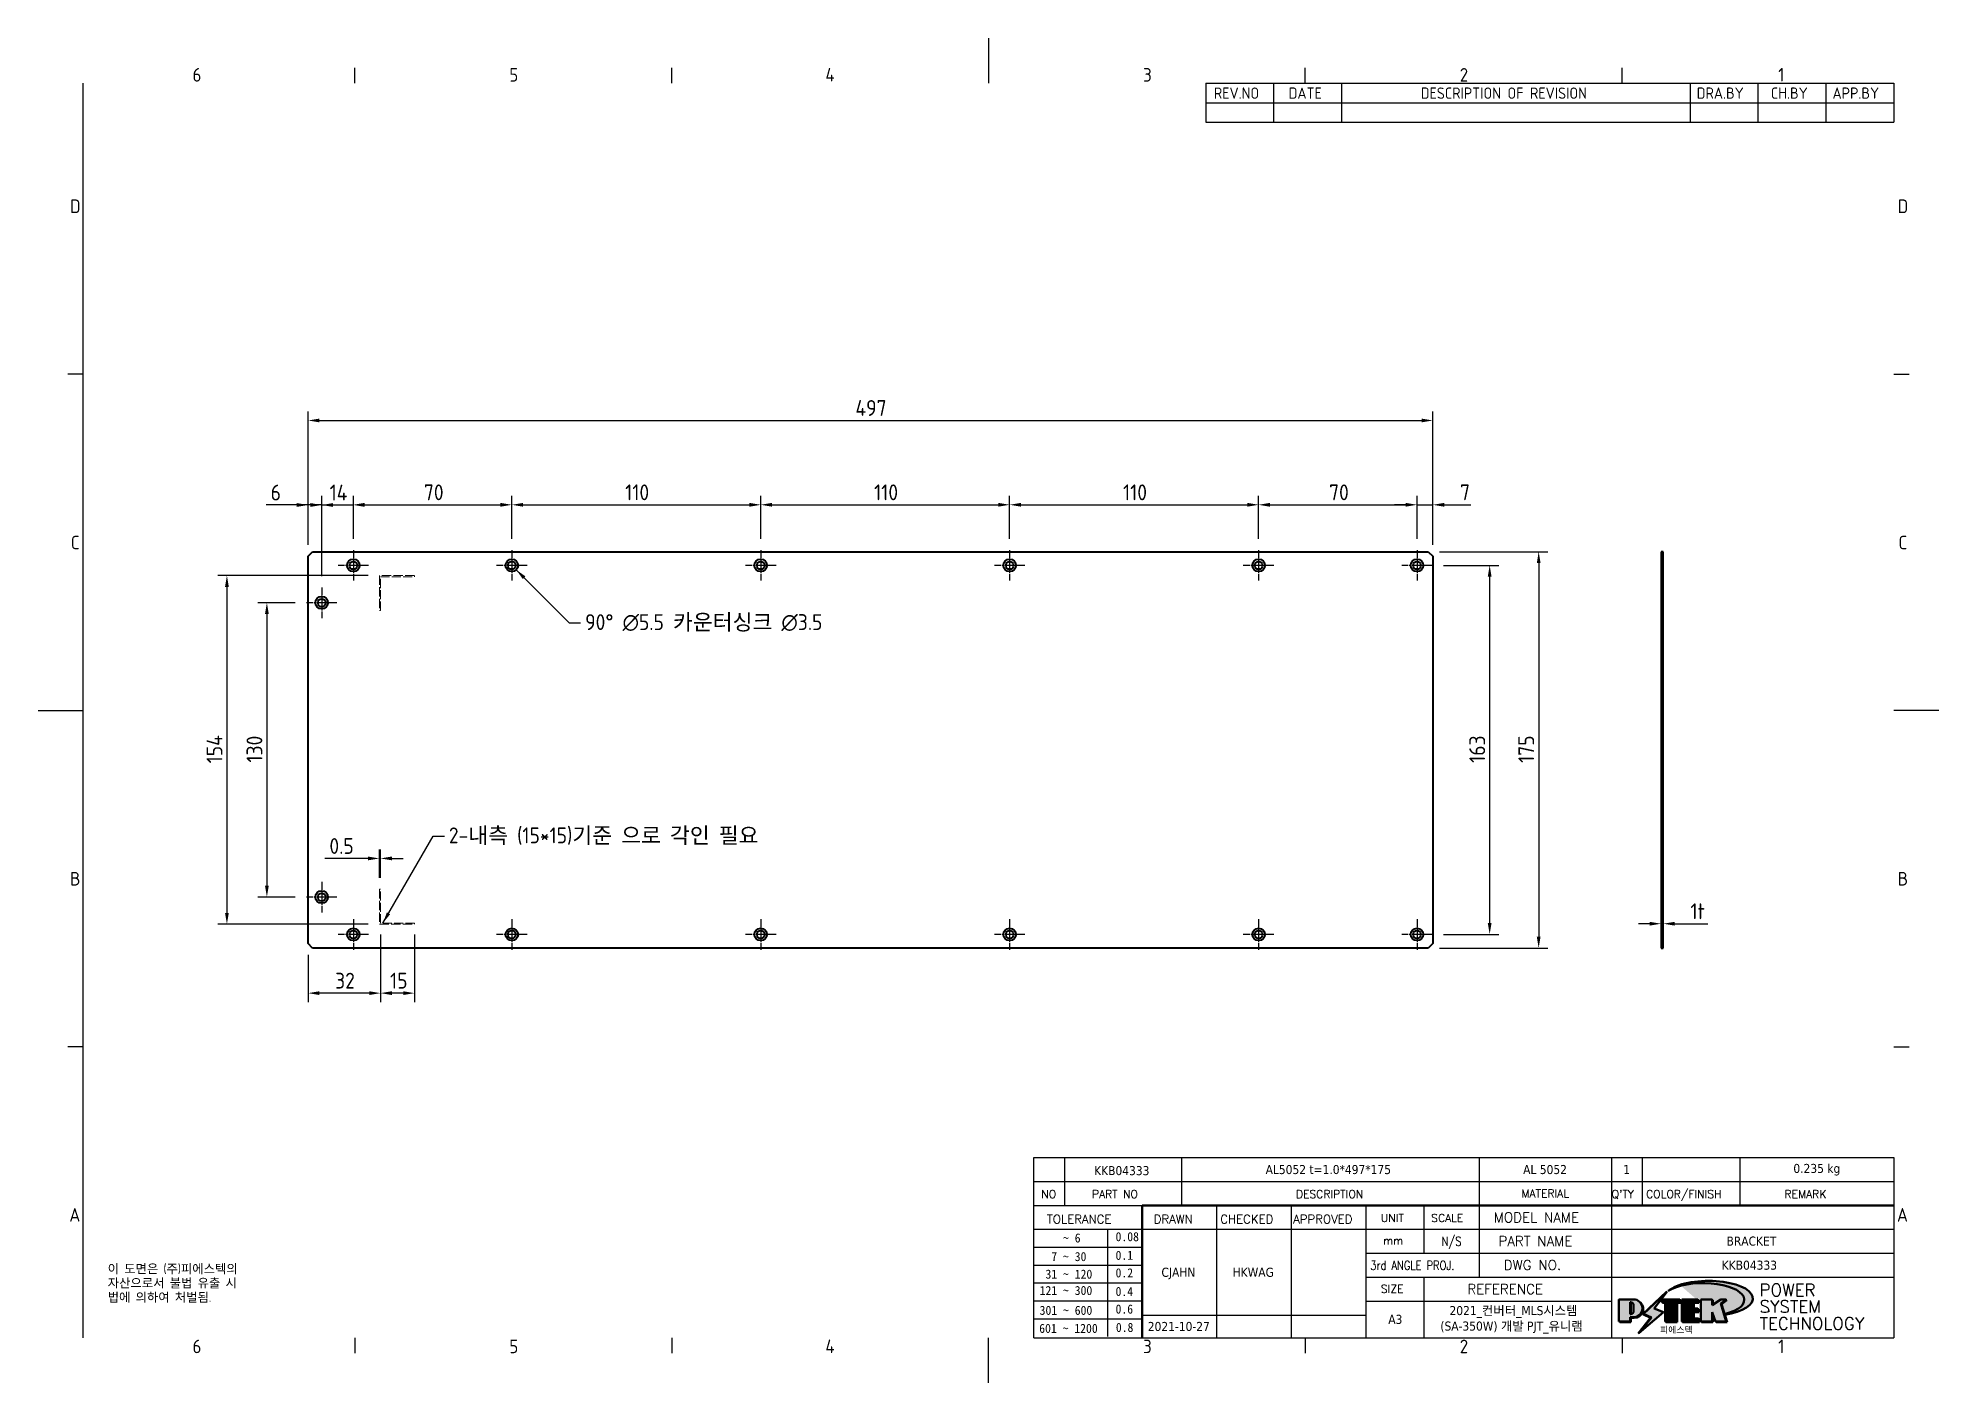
# Model space of a CAD drawing. Header units: millimetres. Extents: x 0 to 840, y 0 to 594.
import ezdxf
from ezdxf.enums import TextEntityAlignment as Align

# ---------------------------------------------------------------- set-up
doc = ezdxf.new("R2010")
doc.units = ezdxf.units.MM
doc.header["$LTSCALE"] = 2
doc.linetypes.add('CHAIN', pattern=[0.35429999999999995, 0.2362, -0.0295, 0.0591, -0.0295])
doc.linetypes.add('DASHED', pattern=[0.2067, 0.1654, -0.0413])
doc.layers.get('0').update_dxf_attribs({"color": 3, "lineweight": 25})
for name, color, linetype, lineweight in [('가려진 것(ISO)', 2, 'DASHED', 18), ('가시적인 것(ISO)', 3, 'Continuous', 40), ('경계(ISO)', 7, 'Continuous', 25), ('기호(ISO)', 5, 'Continuous', 25), ('제목(ISO)', 5, 'Continuous', 50), ('중심 표식(ISO)', 1, 'Continuous', 25), ('치수(ISO)', 2, 'Continuous', 25), ('해치(ISO)', 7, 'Continuous', 18)]:
    doc.layers.add(name, color=color, linetype=linetype, lineweight=lineweight)
doc.styles.add('HAN_291', font='')
doc.styles.add('HAN_370', font='', dxfattribs={"width": 2})
doc.styles.add('ISO ProportionalPSTEK', font='isocp.shx')
doc.styles.add('RC_284', font='ROMANC.shx')
doc.styles.add('RC_287', font='ROMANC.shx')
doc.styles.add('RC_292', font='ROMANC.shx')
doc.styles.add('ROMANT_294', font='romant.shx')
doc.styles.add('문자 텍스트_PSTEK_POSCO', font='isocp.shx')
doc.styles.add('치수 텍스트_PSTEK_POSCO', font='isocp.shx')
doc.styles.add('텍스트 스타일198', font='tahoma.ttf')
doc.styles.add('텍스트 스타일333', font='ROMANC.shx', dxfattribs={"width": 0.800000011920929})
doc.styles.get('HAN_291').set_extended_font_data('GulimChe')
doc.styles.get('HAN_370').set_extended_font_data('GulimChe')
doc.dimstyles.new('치수_PSTEK_POSCO', dxfattribs={"dimscale": 2, "dimtxt": 3.5, "dimasz": 2.5, "dimexe": 2, "dimexo": 2.5, "dimgap": 1, "dimtad": 1, "dimrnd": 1e-08, "dimdsep": 46, "dimtxsty": '치수 텍스트_PSTEK_POSCO', "dimcen": 0.09, "dimdle": 10, "dimclrd": 7, "dimclre": 7, "dimclrt": 2, "dimadec": 1, "dimazin": 2, "dimtfac": 1, "dimtmove": 0, "dimatfit": 3, "dimfxl": 0, "dimtolj": 1, "dimlwd": -1, "dimlwe": -1, "dimarcsym": 0})
doc.dimstyles.new('치수_PSTEK_POSCO$7', dxfattribs={"dimscale": 2, "dimtxt": 3.5, "dimasz": 2.5, "dimexe": 2, "dimexo": 2.5, "dimgap": 1, "dimtad": 1, "dimrnd": 1e-08, "dimdsep": 46, "dimtxsty": '치수 텍스트_PSTEK_POSCO', "dimcen": 0.09, "dimdle": 10, "dimclrd": 7, "dimclre": 7, "dimclrt": 2, "dimadec": 1, "dimazin": 2, "dimtfac": 1, "dimtmove": 0, "dimatfit": 3, "dimfxl": 0, "dimtolj": 1, "dimlwd": -1, "dimlwe": -1, "dimarcsym": 0})

msp = doc.modelspace()

# ---------------------------------------------------------------- texts
at = {"layer": '기호(ISO)', "color": 2, "insert": (241.7592955375079, 335.6608593523597), "char_height": 6.99999988079071, "width": 122.2752806663513, "attachment_point": 4, "line_spacing_factor": 0.612500011920929, "style": '치수 텍스트_PSTEK_POSCO'}
msp.add_mtext('{90° \\fAIGDT|b0|i0;\\H7.0000;n\\fisocp|b0|i0;\\H7.0000;5.5 카운터싱크 \\fAIGDT|b0|i0;\\H7.0000;n\\fisocp|b0|i0;\\H7.0000;3.5}', dxfattribs=at)
at = {"layer": '기호(ISO)', "color": 2, "insert": (181.5479370019976, 241.4801891954836), "char_height": 6.99999988079071, "width": 164.846248626709, "attachment_point": 4, "style": '치수 텍스트_PSTEK_POSCO'}
msp.add_mtext('{\\fISOCP|b0|i0;\\H7.0000;2-내측 (15*15)기준 으로 각인 필요 }', dxfattribs=at)
at = {"layer": '기호(ISO)', "color": 7, "insert": (30.78925080976877, 52.45654487984861), "char_height": 4.000000059604645, "width": 102.480276521085, "attachment_point": 1, "line_spacing_factor": 0.9442214369773865, "style": '문자 텍스트_PSTEK_POSCO'}
msp.add_mtext('{이 도면은 (주)피에스텍의\\P자산으로서 불법 유출 시 \\P법에 의하여 처벌됨.}', dxfattribs=at)

# ---------------------------------------------------------------- blocks, each defined once
blk = doc.blocks.new('경계 Default Border')
at = {"layer": '경계(ISO)'}
for p, q in [((70, 287.0000076293945), (70, 290.4000091552734)), ((140, 287.0000076293945), (140, 290.4000091552734)), ((280, 287.0000076293945), (280, 290.4000091552734)), ((350, 287.0000076293945), (350, 290.4000091552734)), ((10, 222.7499961853027), (6.599999666213989, 222.7499961853027)), ((410, 222.7499961853027), (413.4000015258789, 222.7499961853027)), ((10, 74.25000190734863), (6.599999666213989, 74.25000190734863)), ((410, 74.25000190734863), (413.4000015258789, 74.25000190734863)), ((70, 10), (70, 6.599999666213989)), ((140, 10), (140, 6.599999666213989)), ((280, 10), (280, 6.599999666213989)), ((350, 10), (350, 6.599999666213989))]:
    blk.add_line(p, q, dxfattribs=at)
at = {"layer": '경계(ISO)', "flags": 128}
for points in [[(210, 297.0000076293945), (210, 287.0000076293945)], [(10, 10), (10, 287.0000076293945)], [(0, 148.5000038146973), (10, 148.5000038146973)], [(420, 148.5000038146973), (410, 148.5000038146973)], [(210, 0), (210, 10)]]:
    blk.add_lwpolyline(points, dxfattribs=at)
at = {"layer": '경계(ISO)', "color": 2, "char_height": 3.00000011920929, "attachment_point": 7, "style": '문자 텍스트_PSTEK_POSCO'}
for s, insert in [('6', (34.14453946055966, 287.3713945155963)), ('5', (104.1445394605597, 287.3713945155963)), ('4', (173.9734701308116, 287.4)), ('3', (244.1685395229535, 287.3713945155963)), ('2', (314.127739416884, 287.3713945155963)), ('1', (384.4860661041481, 287.4)), ('D', (7.078270083685684, 258.3463944559917)), ('D', (410.878270202895, 258.3463944559917)), ('C', (7.244539400955009, 184.0963944559917)), ('C', (411.0445395201643, 184.0963944559917)), ('B', (7.078270083685684, 109.8463944559917)), ('B', (410.878270202895, 109.8463944559917)), ('A', (6.914400698149937, 35.61784856929444)), ('A', (410.7144008173592, 35.61784856929444)), ('6', (34.14453946055966, 6.57139439638704)), ('5', (104.1445394605597, 6.57139439638704)), ('4', (173.9734701308116, 6.59999988079071)), ('3', (244.1685395229535, 6.57139439638704)), ('2', (314.127739416884, 6.57139439638704)), ('1', (384.4860661041481, 6.59999988079071))]:
    blk.add_mtext(s, dxfattribs=dict(at, insert=insert))
blk = doc.blocks.new('제목 블록 PSTEK')
for color, points in [(252, [(317.2195697678507, 17.0593801673321), (322.0326348870767, 21.62682475217465), (322.2781991042243, 21.94392121864296), (317.0471853425802, 16.97985676345368), (318.7512090904202, 16.1899260703855), (316.0018030350395, 12.71868385740789), (316.3356552234328, 13.00206718743325), (318.9235935156908, 16.2694494742633)]), (5, [(321.6183518841322, 17.4193704504104), (319.5281351041078, 18.24969419629727), (322.4505835294948, 22.02344462252142), (317.2195697678507, 17.0593801673321), (318.9235935156908, 16.2694494742633), (316.1741874603099, 12.79820726128571)]), (1, [(324.4839107253602, 19.60711530335299), (325.2419748254881, 19.60711530335299), (325.2419748254881, 20.25857663940324), (321.2266040451076, 20.25857663940324), (321.2266040451076, 19.60711530335299), (321.9846681452406, 19.60711530335299), (321.9846681452406, 15.3430047401139), (324.4839107253602, 15.3430047401139)]), (252, [(321.9846681452406, 19.60711530335299), (321.4042753185749, 19.60711530335299), (321.4042753185749, 19.45905590879572), (321.9846681452406, 19.45905590879572)]), (252, [(324.6615819988275, 19.45905590879572), (325.4196460989604, 19.45905590879572), (325.4196460989604, 20.11051724484596), (325.2419748254881, 20.11051724484596), (325.2419748254881, 19.60711530335299), (324.4839107253602, 19.60711530335299), (324.4839107253602, 15.3430047401139), (322.1623394187076, 15.3430047401139), (322.1623394187076, 15.19494534555726), (324.6615819988275, 15.19494534555726)]), (1, [(329.2277337269622, 20.25857663940324), (325.65654113025, 20.25857663940324), (325.65654113025, 15.3430047401139), (329.3580259941756, 15.3430047401139), (329.3580259941756, 15.9944660761648), (328.1137701654877, 15.9944660761648), (328.1137701654877, 17.56360607323003), (329.2277337269622, 17.56360607323003), (329.2277337269622, 18.25543873810179), (328.1137701654877, 18.25543873810179), (328.1137701654877, 19.60711530335299), (329.2277337269622, 19.60711530335299)]), (252, [(328.2914414389548, 19.45905590879572), (329.4054050004294, 19.45905590879572), (329.4054050004294, 20.11051724484596), (329.2277337269622, 20.11051724484596), (329.2277337269622, 19.60711530335299), (328.1137701654877, 19.60711530335299), (328.1137701654877, 18.25543873810179), (328.2914414389548, 18.25543873810179)]), (252, [(328.2914414389548, 17.41554667867274), (329.4054050004294, 17.41554667867274), (329.4054050004294, 18.10737934354514), (329.2277337269622, 18.10737934354514), (329.2277337269622, 17.56360607323003), (328.1137701654877, 17.56360607323003), (328.1137701654877, 15.9944660761648), (328.2914414389548, 15.9944660761648)]), (1, [(332.3312149849806, 20.25857663940324), (329.8592894925411, 20.25857663940324), (329.8592894925411, 15.3430047401139), (332.3312149849806, 15.3430047401139), (332.3312149849806, 17.4318630164523), (333.0701931098801, 15.3430047401139), (335.4855464857051, 15.3430047401139), (334.2514536401189, 19.30614745124769), (335.4379594596742, 20.25857663940324), (334.3071782107978, 20.25857663940324), (332.3312149849806, 18.99741471888304)]), (252, [(332.5088862584528, 16.92964231796647), (332.3312149849806, 17.43186301645164), (332.3312149849806, 15.3430047401139), (330.0369607660135, 15.3430047401139), (330.0369607660135, 15.19494534555726), (332.5088862584528, 15.19494534555726)]), (252, [(332.5088862584528, 20.1105172448466), (332.3312149849806, 20.1105172448466), (332.3312149849806, 18.99741471888368), (332.5088862584528, 19.11081371413894)]), (252, [(335.6156307331414, 20.11051724484596), (335.2535118015555, 20.11051724484596), (334.2514536401189, 19.30614745124769), (335.4855464857051, 15.3430047401139), (333.1954852176545, 15.3430047401139), (333.2478643833523, 15.19494534555726), (335.6632177591723, 15.19494534555726), (334.4291249135862, 19.15808805669106)]), (252, [(329.5356972676428, 15.8464066816075), (329.3580259941756, 15.8464066816075), (329.3580259941756, 15.3430047401139), (325.8342124037171, 15.3430047401139), (325.8342124037171, 15.19494534555726), (329.5356972676428, 15.19494534555726)])]:
    blk.add_hatch(color=color).paths.add_polyline_path(points)
h = blk.add_hatch(color=1)
edge = h.paths.add_edge_path(flags=0)
edge.add_line((314.2242174273352, 19.60711530335299), (314.2242174273352, 17.00126995915134))
edge.add_line((314.2242174273352, 17.00126995915134), (314.3485873187598, 17.00126995915134))
edge.add_arc((314.3485873187598, 17.6527312952023), 0.6514613360509371, 270, 360)
edge.add_line((315.0000486548106, 17.6527312952023), (315.0000486548106, 18.95565396730211))
edge.add_arc((314.3485873187598, 18.95565396730212), 0.6514613360508712, 0, 90)
edge.add_line((314.3485873187598, 19.60711530335299), (314.2242174273352, 19.60711530335299))
edge = h.paths.add_edge_path()
edge.add_arc((314.9847713324306, 18.28938669179658), 1.969189947606664, 269.9999999999959, 450)
edge.add_line((314.9847713324306, 20.25857663940318), (311.7664314776902, 20.25857663940324))
edge.add_line((311.7664314776902, 20.25857663940324), (311.7664314776902, 15.3430047401139))
edge.add_line((311.7664314776902, 15.3430047401139), (314.2242174273352, 15.3430047401139))
edge.add_line((314.2242174273352, 15.3430047401139), (314.2242174273352, 16.32019674418991))
edge.add_line((314.2242174273352, 16.32019674418991), (314.9847713324307, 16.32019674418991))
h = blk.add_hatch(color=252)
edge = h.paths.add_edge_path()
edge.add_arc((314.9847713324309, 18.28938669179657), 1.969189947606666, 270, 406.8278729790604)
edge.add_arc((315.1624426058984, 18.1413272972396), 1.969189947606962, -90, 53.560984836317004, ccw=False)
edge.add_line((315.1624426058984, 16.17213734963263), (314.4018887008024, 16.17213734963263))
edge.add_line((314.4018887008024, 16.17213734963263), (314.4018887008024, 15.19494534555726))
edge.add_line((314.4018887008024, 15.19494534555726), (311.9441027511573, 15.19494534555726))
edge.add_line((311.9441027511573, 15.19494534555726), (311.9441027511573, 15.3430047401139))
edge.add_line((311.9441027511573, 15.3430047401139), (314.2242174273352, 15.3430047401139))
edge.add_line((314.2242174273352, 15.3430047401139), (314.2242174273352, 16.32019674418991))
edge.add_line((314.2242174273352, 16.32019674418991), (314.9847713324309, 16.32019674418991))
h = blk.add_hatch(color=252)
edge = h.paths.add_edge_path()
edge.add_line((314.4018887008024, 19.45905590879572), (314.5262585922315, 19.45905590879572))
edge.add_arc((314.5262585922314, 18.80759457274939), 0.6514613360463194, 60.4189348879147, 90.00000000000318, ccw=False)
edge.add_arc((314.3485873187602, 18.95565396730057), 0.6514613360524251, 39.96992292766206, 90.00000000009999)
edge.add_line((314.3485873187591, 19.60711530335307), (314.2242174273352, 19.60711530335298))
edge.add_line((314.2242174273352, 19.60711530335299), (314.2242174273352, 17.00126995915134))
edge.add_line((314.2242174273352, 17.00126995915134), (314.3485873187591, 17.00126995915134))
edge.add_arc((314.3485873187568, 17.652731295233), 0.6514613360816299, 270.0000000002, 274.6930825552478)
edge.add_line((314.4018887008024, 17.0034541317032), (314.4018887008024, 19.45905590879572))
at = {"layer": '해치(ISO)'}
h = blk.add_hatch(color=140, dxfattribs=at)
edge = h.paths.add_edge_path()
edge.add_ellipse((330.3660919371412, 20.15576403068321), major_axis=(9.100907360794343, 0), ratio=0.4069904968023172, start_angle=301.3098473703837, end_angle=507.7436900681698)
edge.add_ellipse((331.5340919371412, 20.4634168429492), major_axis=(-9.82350664112931, 0), ratio=0.3942600559756514, start_angle=111.51207141178469, end_angle=334.47025347086895, ccw=False)
edge.add_line((335.1363447531188, 16.8601935978785), (335.0955236905705, 16.99119398620872))
at = {"color": 180}
for p, q in [((182.475792979055, 11.79100474011392), (182.4757929790549, 51.56524660363496)), ((182.4757929790549, 51.56524660363496), (372.4757929537551, 51.56524660363496)), ((189.2651435055721, 51.56524660363496), (189.2651435055722, 41.00524660363494)), ((215.2152739891528, 41.00524660363494), (215.2152739891528, 51.56524660363496)), ((280.8758854511282, 51.56524660363496), (280.8758854511282, 41.00524660363494)), ((310.0881549537552, 51.56524660363496), (310.0881549537553, 41.00524660363494)), ((316.9044520275131, 51.56524660363496), (316.9044520275127, 41.00524660363494)), ((338.4566026226726, 51.56524660363496), (338.4566026226727, 41.00524660363494)), ((372.4757929537551, 51.56524660363496), (372.4757929537551, 11.79100474011389)), ((182.475792979055, 46.2852466036349), (372.4757929537551, 46.28524660363492)), ((182.475792979055, 41.00524660363493), (206.451475290024, 41.00524660363493)), ((222.9401812389276, 11.79100474011392), (222.9401812389276, 41.00524660363494)), ((239.4288871878316, 11.79100474011392), (239.4288871878316, 41.00524660363494)), ((255.9175931367356, 11.79100474011392), (255.9175931367356, 41.00524660363494)), ((268.6918866058747, 41.00524660363494), (268.6918866058747, 30.44524660363498)), ((280.8758854511282, 41.00524660363494), (280.8758854511282, 25.16524660363502)), ((310.088154953755, 41.00524660363494), (310.088154953755, 11.79100474011392)), ((182.475792979055, 35.72524660363497), (206.451475290024, 35.72524660363497)), ((198.8621818849491, 12.02524660363491), (198.8621818849491, 35.72524660363497)), ((206.451475290024, 35.72524660363497), (372.4757929537551, 35.72524660363497)), ((182.475792979055, 31.77524660363492), (206.451475290024, 31.77524660363492)), ((255.917593136736, 30.44524660363498), (372.4757929537552, 30.44524660363501)), ((182.475792979055, 27.82524660363487), (206.451475290024, 27.82524660363487)), ((182.475792979055, 23.87524660363505), (206.451475290024, 23.87524660363505)), ((255.9175931367359, 25.16524660363502), (372.4757929537552, 25.165246603635)), ((268.6918866058744, 25.16524660363502), (268.6918866058744, 11.79100474011392)), ((182.475792979055, 19.92524660363478), (206.451475290024, 19.92524660363478)), ((255.9175931367359, 19.88524660363481), (310.0881549537553, 19.88524660363481)), ((182.475792979055, 15.97524660363496), (206.451475290024, 15.97524660363496)), ((206.451475290024, 16.74100474011396), (255.9175931367359, 16.74100474011396)), ((182.475792979055, 11.79100474011392), (372.4757929537551, 11.79100474011389))]:
    blk.add_line(p, q, dxfattribs=at)
at = {"color": 7, "lineweight": 50}
for p, q in [((206.4514752900237, 11.79100474011392), (206.4514752900237, 41.00524660363494)), ((206.451475290024, 41.00524660363494), (372.4757929537551, 41.00524660363496))]:
    blk.add_line(p, q, dxfattribs=at)
at = {"color": 7}
for p, q in [((322.2781991042243, 21.94392121864296), (317.0471853425802, 16.97985676345368)), ((322.4505835294948, 22.02344462252142), (317.2195697678507, 17.0593801673321)), ((317.2195697678507, 17.0593801673321), (322.0326348870767, 21.62682475217465)), ((319.5281351041078, 18.24969419629727), (322.4505835294948, 22.02344462252142)), ((322.0326348870767, 21.62682475217465), (322.2781991042243, 21.94392121864296)), ((311.7664314776902, 20.25900474011391), (311.7664314776902, 15.34300474011391)), ((314.9847713324309, 20.25857663940324), (311.7664314776902, 20.25857663940324)), ((314.9847713324309, 20.25857663940324), (311.7664314776902, 20.25857663940324)), ((311.7664314776902, 20.25857663940324), (311.7664314776902, 15.3430047401139)), ((314.2242174273352, 17.00126995915134), (314.2242174273352, 19.60711530335299)), ((314.2242174273352, 19.60711530335299), (314.3485873187591, 19.60711530335299)), ((314.3485873187591, 19.60711530335299), (314.2242174273352, 19.60711530335299)), ((314.2242174273352, 19.60711530335299), (314.2242174273352, 17.00126995915134)), ((314.2242174273352, 17.00126995915134), (314.2242174273352, 19.60711530335299)), ((314.2242174273352, 19.60711530335299), (314.3485873187591, 19.60711530335299)), ((314.3485873187591, 17.00126995915134), (314.2242174273352, 17.00126995915134)), ((314.2242174273352, 17.00126995915134), (314.3485873187591, 17.00126995915134)), ((314.3485873187591, 17.00126995915134), (314.2242174273352, 17.00126995915134)), ((314.4018887008024, 19.45905590879572), (314.5262585922314, 19.45905590879572)), ((314.4018887008024, 17.0034541317032), (314.4018887008024, 19.45905590879572)), ((315.0000486548106, 18.95565396730275), (315.0000486548106, 17.65273129520161)), ((315.0000486548106, 18.95565396730275), (315.0000486548106, 17.65273129520161)), ((316.1741874603099, 12.79820726128571), (321.6183518841322, 17.4193704504104)), ((317.0471853425802, 16.97985676345368), (318.7512090904202, 16.1899260703855)), ((318.9235935156908, 16.2694494742633), (317.2195697678507, 17.0593801673321)), ((317.2195697678507, 17.0593801673321), (318.9235935156908, 16.2694494742633)), ((321.6183518841322, 17.4193704504104), (319.5281351041078, 18.24969419629727)), ((325.2419748254881, 20.25857663940324), (321.2266040451076, 20.25857663940324)), ((321.2266040451076, 20.25857663940324), (321.2266040451076, 19.60711530335299)), ((325.2419748254881, 20.25857663940324), (321.2266040451076, 20.25857663940324)), ((321.2266040451076, 20.25857663940324), (321.2266040451076, 19.60711530335299)), ((321.2266040451076, 19.60711530335299), (321.9846681452406, 19.60711530335299)), ((321.2266040451076, 19.60711530335299), (321.9846681452406, 19.60711530335299)), ((321.4042753185749, 19.60711530335299), (321.4042753185749, 19.45905590879572)), ((321.9846681452406, 19.60711530335299), (321.4042753185749, 19.60711530335299)), ((321.4042753185749, 19.45905590879572), (321.9846681452406, 19.45905590879572)), ((321.9846681452406, 19.60711530335299), (321.9846681452406, 15.3430047401139)), ((321.9846681452406, 19.45905590879572), (321.9846681452406, 19.60711530335299)), ((321.9846681452406, 19.60711530335299), (321.9846681452406, 15.3430047401139)), ((324.4839107253602, 19.60711530335299), (325.2419748254881, 19.60711530335299)), ((324.4839107253602, 15.3430047401139), (324.4839107253602, 19.60711530335299)), ((325.2419748254881, 19.60711530335299), (324.4839107253602, 19.60711530335299)), ((324.4839107253602, 19.60711530335299), (324.4839107253602, 15.3430047401139)), ((324.4839107253602, 19.60711530335299), (325.2419748254881, 19.60711530335299)), ((324.4839107253602, 15.3430047401139), (324.4839107253602, 19.60711530335299)), ((324.6615819988275, 19.45905590879572), (325.4196460989604, 19.45905590879572)), ((324.6615819988275, 15.19494534555726), (324.6615819988275, 19.45905590879572)), ((325.2419748254881, 19.60711530335299), (325.2419748254881, 20.25857663940324)), ((325.2419748254881, 19.60711530335299), (325.2419748254881, 20.25857663940324)), ((325.4196460989604, 20.11051724484596), (325.2419748254881, 20.11051724484596)), ((325.2419748254881, 20.11051724484596), (325.2419748254881, 19.60711530335299)), ((325.4196460989604, 19.45905590879572), (325.4196460989604, 20.11051724484596)), ((329.2277337269622, 20.25857663940324), (325.65654113025, 20.25857663940324)), ((325.65654113025, 20.25857663940324), (325.65654113025, 15.3430047401139)), ((325.65654113025, 20.25857663940324), (325.65654113025, 15.3430047401139)), ((329.2277337269622, 20.25857663940324), (325.65654113025, 20.25857663940324)), ((328.1137701654877, 18.25543873810179), (328.1137701654877, 19.60711530335299)), ((328.1137701654877, 19.60711530335299), (329.2277337269622, 19.60711530335299)), ((329.2277337269622, 19.60711530335299), (328.1137701654877, 19.60711530335299)), ((328.1137701654877, 19.60711530335299), (328.1137701654877, 18.25543873810179)), ((328.1137701654877, 18.25543873810179), (328.1137701654877, 19.60711530335299)), ((328.1137701654877, 19.60711530335299), (329.2277337269622, 19.60711530335299)), ((329.2277337269622, 18.25543873810179), (328.1137701654877, 18.25543873810179)), ((328.1137701654877, 18.25543873810179), (328.2914414389548, 18.25543873810179)), ((329.2277337269622, 18.25543873810179), (328.1137701654877, 18.25543873810179)), ((328.1137701654877, 17.56360607323003), (329.2277337269622, 17.56360607323003)), ((328.1137701654877, 15.9944660761648), (328.1137701654877, 17.56360607323003)), ((329.2277337269622, 17.56360607323003), (328.1137701654877, 17.56360607323003)), ((328.1137701654877, 17.56360607323003), (328.1137701654877, 15.9944660761648)), ((328.1137701654877, 17.56360607323003), (329.2277337269622, 17.56360607323003)), ((328.1137701654877, 15.9944660761648), (328.1137701654877, 17.56360607323003)), ((328.2914414389548, 18.25543873810179), (328.2914414389548, 19.45905590879572)), ((328.2914414389548, 19.45905590879572), (329.4054050004294, 19.45905590879572)), ((328.2914414389548, 15.9944660761648), (328.2914414389548, 17.41554667867274)), ((328.2914414389548, 17.41554667867274), (329.4054050004294, 17.41554667867274)), ((329.2277337269622, 19.60711530335299), (329.2277337269622, 20.25857663940324)), ((329.2277337269622, 19.60711530335299), (329.2277337269622, 20.25857663940324)), ((329.4054050004294, 20.11051724484596), (329.2277337269622, 20.11051724484596)), ((329.2277337269622, 20.11051724484596), (329.2277337269622, 19.60711530335299)), ((329.2277337269622, 17.56360607323003), (329.2277337269622, 18.25543873810179)), ((329.2277337269622, 17.56360607323003), (329.2277337269622, 18.25543873810179)), ((329.4054050004294, 18.10737934354514), (329.2277337269622, 18.10737934354514)), ((329.2277337269622, 18.10737934354514), (329.2277337269622, 17.56360607323003)), ((329.4054050004294, 19.45905590879572), (329.4054050004294, 20.11051724484596)), ((329.4054050004294, 17.41554667867274), (329.4054050004294, 18.10737934354514)), ((332.3312149849806, 20.25857663940324), (329.8592894925411, 20.25857663940324)), ((329.8592894925411, 20.25857663940324), (329.8592894925411, 15.3430047401139)), ((329.8592894925411, 20.25857663940324), (329.8592894925411, 15.3430047401139)), ((332.3312149849806, 20.25857663940324), (329.8592894925411, 20.25857663940324)), ((334.3071782107978, 20.25857663940324), (332.3312149849806, 18.99741471888304)), ((332.3312149849806, 18.99741471888304), (332.3312149849806, 20.25857663940324)), ((334.3071782107978, 20.25857663940324), (332.3312149849806, 18.99741471888304)), ((332.3312149849806, 18.99741471888304), (332.3312149849806, 20.25857663940324)), ((332.5088862584528, 20.1105172448466), (332.3312149849806, 20.1105172448466)), ((332.3312149849806, 20.1105172448466), (332.3312149849806, 18.99741471888368)), ((332.3312149849806, 18.99741471888368), (332.5088862584528, 19.11081371413894)), ((332.3312149849806, 17.4318630164523), (333.0701931098801, 15.3430047401139)), ((332.3312149849806, 15.3430047401139), (332.3312149849806, 17.4318630164523)), ((332.5088862584528, 16.92964231796647), (332.3312149849806, 17.43186301645164)), ((332.3312149849806, 17.43186301645164), (332.3312149849806, 15.3430047401139)), ((332.3312149849806, 17.4318630164523), (333.0701931098801, 15.3430047401139)), ((332.3312149849806, 15.3430047401139), (332.3312149849806, 17.4318630164523)), ((332.5088862584528, 19.11081371413894), (332.5088862584528, 20.1105172448466)), ((332.5088862584528, 15.19494534555726), (332.5088862584528, 16.92964231796647)), ((334.2514536401189, 19.30614745124769), (335.4379594596742, 20.25857663940324)), ((334.2514536401189, 19.30614745124769), (335.4379594596742, 20.25857663940324)), ((335.2535118015555, 20.11051724484596), (334.2514536401189, 19.30614745124769)), ((335.4855464857051, 15.3430047401139), (334.2514536401189, 19.30614745124769)), ((334.2514536401189, 19.30614745124769), (335.4855464857051, 15.3430047401139)), ((335.4855464857051, 15.3430047401139), (334.2514536401189, 19.30614745124769)), ((335.4379594596742, 20.25857663940324), (334.3071782107978, 20.25857663940324)), ((335.4379594596742, 20.25857663940324), (334.3071782107978, 20.25857663940324)), ((334.4291249135862, 19.15808805669104), (335.6156307331414, 20.11051724484596)), ((335.6632177591723, 15.19494534555726), (334.4291249135862, 19.15808805669104)), ((335.6156307331414, 20.11051724484596), (335.2535118015555, 20.11051724484596)), ((345.0447381189468, 17.50375595811051), (344.9867755289346, 17.689895936919)), ((311.7664314776902, 15.3430047401139), (314.2242174273352, 15.3430047401139)), ((311.7664314776902, 15.3430047401139), (314.2242174273352, 15.3430047401139)), ((314.2242174273352, 15.3430047401139), (311.9441027511573, 15.3430047401139)), ((311.9441027511573, 15.3430047401139), (311.9441027511573, 15.19494534555726)), ((311.9441027511573, 15.19494534555726), (314.4018887008024, 15.19494534555726)), ((314.2242174273352, 16.32019674418991), (314.9847713324309, 16.32019674418991)), ((314.2242174273352, 15.3430047401139), (314.2242174273352, 16.32019674418991)), ((314.9847713324309, 16.32019674418991), (314.2242174273352, 16.32019674418991)), ((314.2242174273352, 16.32019674418991), (314.2242174273352, 15.3430047401139)), ((314.2242174273352, 16.32019674418991), (314.9847713324309, 16.32019674418991)), ((314.2242174273352, 15.3430047401139), (314.2242174273352, 16.32019674418991)), ((314.4018887008024, 16.17213734963263), (315.162442605898, 16.17213734963263)), ((314.4018887008024, 15.19494534555726), (314.4018887008024, 16.17213734963263)), ((318.7512090904202, 16.1899260703855), (316.0018030350395, 12.71868385740789)), ((316.0018030350395, 12.71868385740789), (316.3356552234328, 13.00206718743325)), ((318.9235935156908, 16.2694494742633), (316.1741874603099, 12.79820726128571)), ((316.3356552234328, 13.00206718743325), (318.9235935156908, 16.2694494742633)), ((321.9846681452406, 15.3430047401139), (324.4839107253602, 15.3430047401139)), ((321.9846681452406, 15.3430047401139), (324.4839107253602, 15.3430047401139)), ((324.4839107253602, 15.3430047401139), (322.1623394187076, 15.3430047401139)), ((322.1623394187076, 15.3430047401139), (322.1623394187076, 15.19494534555726)), ((322.1623394187076, 15.19494534555726), (324.6615819988275, 15.19494534555726)), ((325.65654113025, 15.3430047401139), (329.3580259941756, 15.3430047401139)), ((325.65654113025, 15.3430047401139), (329.3580259941756, 15.3430047401139)), ((329.3580259941756, 15.3430047401139), (325.8342124037171, 15.3430047401139)), ((325.8342124037171, 15.3430047401139), (325.8342124037171, 15.19494534555726)), ((325.8342124037171, 15.19494534555726), (329.5356972676428, 15.19494534555726)), ((329.3580259941756, 15.9944660761648), (328.1137701654877, 15.9944660761648)), ((328.1137701654877, 15.9944660761648), (328.2914414389548, 15.9944660761648)), ((329.3580259941756, 15.9944660761648), (328.1137701654877, 15.9944660761648)), ((329.3580259941756, 15.3430047401139), (329.3580259941756, 15.9944660761648)), ((329.3580259941756, 15.3430047401139), (329.3580259941756, 15.9944660761648)), ((329.5356972676428, 15.8464066816075), (329.3580259941756, 15.8464066816075)), ((329.3580259941756, 15.8464066816075), (329.3580259941756, 15.3430047401139)), ((329.5356972676428, 15.19494534555726), (329.5356972676428, 15.8464066816075)), ((329.8592894925411, 15.3430047401139), (332.3312149849806, 15.3430047401139)), ((329.8592894925411, 15.3430047401139), (332.3312149849806, 15.3430047401139)), ((332.3312149849806, 15.3430047401139), (330.0369607660135, 15.3430047401139)), ((330.0369607660135, 15.3430047401139), (330.0369607660135, 15.19494534555726)), ((330.0369607660135, 15.19494534555726), (332.5088862584528, 15.19494534555726)), ((333.0701931098801, 15.3430047401139), (335.4855464857051, 15.3430047401139)), ((333.0701931098801, 15.3430047401139), (335.4855464857051, 15.3430047401139)), ((335.4855464857051, 15.3430047401139), (333.1954852176545, 15.3430047401139)), ((333.1954852176545, 15.3430047401139), (333.2478643833523, 15.19494534555726)), ((333.2478643833523, 15.19494534555726), (335.6632177591723, 15.19494534555726))]:
    blk.add_line(p, q, dxfattribs=at)
at = {"color": 5}
for p, q in [((322.4505835294948, 22.02344462252142), (317.2195697678507, 17.0593801673321)), ((319.5281351041078, 18.24969419629727), (322.4505835294948, 22.02344462252142)), ((316.1741874603099, 12.79820726128571), (321.6183518841322, 17.4193704504104)), ((317.2195697678507, 17.0593801673321), (318.9235935156908, 16.2694494742633)), ((321.6183518841322, 17.4193704504104), (319.5281351041078, 18.24969419629727)), ((318.9235935156908, 16.2694494742633), (316.1741874603099, 12.79820726128571))]:
    blk.add_line(p, q, dxfattribs=at)
at = {"color": 1}
for p, q in [((314.9847713324309, 20.25857663940324), (311.7664314776902, 20.25857663940324)), ((311.7664314776902, 20.25857663940324), (311.7664314776902, 15.3430047401139)), ((314.2242174273352, 17.00126995915134), (314.2242174273352, 19.60711530335299)), ((314.2242174273352, 19.60711530335299), (314.3485873187591, 19.60711530335299)), ((314.3485873187591, 17.00126995915134), (314.2242174273352, 17.00126995915134)), ((315.0000486548106, 18.95565396730275), (315.0000486548106, 17.65273129520161)), ((325.2419748254881, 20.25857663940324), (321.2266040451076, 20.25857663940324)), ((321.2266040451076, 20.25857663940324), (321.2266040451076, 19.60711530335299)), ((321.2266040451076, 19.60711530335299), (321.9846681452406, 19.60711530335299)), ((321.9846681452406, 19.60711530335299), (321.9846681452406, 15.3430047401139)), ((324.4839107253602, 19.60711530335299), (325.2419748254881, 19.60711530335299)), ((324.4839107253602, 15.3430047401139), (324.4839107253602, 19.60711530335299)), ((325.2419748254881, 19.60711530335299), (325.2419748254881, 20.25857663940324)), ((329.2277337269622, 20.25857663940324), (325.65654113025, 20.25857663940324)), ((325.65654113025, 20.25857663940324), (325.65654113025, 15.3430047401139)), ((328.1137701654877, 18.25543873810179), (328.1137701654877, 19.60711530335299)), ((328.1137701654877, 19.60711530335299), (329.2277337269622, 19.60711530335299)), ((329.2277337269622, 18.25543873810179), (328.1137701654877, 18.25543873810179)), ((328.1137701654877, 17.56360607323003), (329.2277337269622, 17.56360607323003)), ((328.1137701654877, 15.9944660761648), (328.1137701654877, 17.56360607323003)), ((329.2277337269622, 19.60711530335299), (329.2277337269622, 20.25857663940324)), ((329.2277337269622, 17.56360607323003), (329.2277337269622, 18.25543873810179)), ((332.3312149849806, 20.25857663940324), (329.8592894925411, 20.25857663940324)), ((329.8592894925411, 20.25857663940324), (329.8592894925411, 15.3430047401139)), ((334.3071782107978, 20.25857663940324), (332.3312149849806, 18.99741471888304)), ((332.3312149849806, 18.99741471888304), (332.3312149849806, 20.25857663940324)), ((332.3312149849806, 17.4318630164523), (333.0701931098801, 15.3430047401139)), ((332.3312149849806, 15.3430047401139), (332.3312149849806, 17.4318630164523)), ((334.2514536401189, 19.30614745124769), (335.4379594596742, 20.25857663940324)), ((335.4855464857051, 15.3430047401139), (334.2514536401189, 19.30614745124769)), ((335.4379594596742, 20.25857663940324), (334.3071782107978, 20.25857663940324)), ((311.7664314776902, 15.3430047401139), (314.2242174273352, 15.3430047401139)), ((314.2242174273352, 16.32019674418991), (314.9847713324309, 16.32019674418991)), ((314.2242174273352, 15.3430047401139), (314.2242174273352, 16.32019674418991)), ((321.9846681452406, 15.3430047401139), (324.4839107253602, 15.3430047401139)), ((325.65654113025, 15.3430047401139), (329.3580259941756, 15.3430047401139)), ((329.3580259941756, 15.9944660761648), (328.1137701654877, 15.9944660761648)), ((329.3580259941756, 15.3430047401139), (329.3580259941756, 15.9944660761648)), ((329.8592894925411, 15.3430047401139), (332.3312149849806, 15.3430047401139)), ((333.0701931098801, 15.3430047401139), (335.4855464857051, 15.3430047401139))]:
    blk.add_line(p, q, dxfattribs=at)
at = {"color": 7}
for centre, radius, start, end in [((314.3485873187598, 18.95565396730211), 0.6514613360508712, 0, 90), ((314.3485873187602, 18.95565396730057), 0.6514613360524251, 39.96992292766117, 90), ((314.3485873187598, 18.95565396730212), 0.6514613360508712, 0, 90), ((314.3485873187597, 17.65273129520228), 0.6514613360509381, 270, 0), ((314.3485873187598, 17.6527312952023), 0.6514613360509381, 270, 0), ((314.3485873187568, 17.652731295233), 0.6514613360816299, 270, 274.6930825552478), ((314.5262585922314, 18.80759457274939), 0.6514613360463193, 60.41893488791137, 90), ((314.9847713324309, 18.28938669179658), 1.969189947606665, 270, 90), ((314.9847713324309, 18.28938669179658), 1.969189947606665, 270, 90), ((314.9847713324307, 18.2893866917965), 1.969189947606594, 270, 46.82787297909833), ((315.1624426058984, 18.1413272972396), 1.969189947606961, 270, 53.56098483636067)]:
    blk.add_arc(centre, radius, start, end, dxfattribs=at)
at = {"color": 1}
for centre, radius, start, end in [((314.3485873187598, 18.95565396730211), 0.6514613360508712, 0, 90), ((314.3485873187598, 17.6527312952023), 0.6514613360509381, 270, 0), ((314.9847713324309, 18.28938669179657), 1.969189947606665, 270, 90)]:
    blk.add_arc(centre, radius, start, end, dxfattribs=at)
at = {"layer": '제목(ISO)', "lineweight": 18}
blk.add_line((182.475792979055, 35.72500474011393), (182.475792979055, 11.79100474011392), dxfattribs=at)
at = {"layer": '제목(ISO)'}
for p, q in [((322.2781991042243, 21.94392121864296), (317.0471853425802, 16.97985676345368)), ((322.4505835294948, 22.02344462252142), (317.2195697678507, 17.0593801673321)), ((317.2195697678507, 17.0593801673321), (322.0326348870767, 21.62682475217465)), ((319.5281351041078, 18.24969419629727), (322.4505835294948, 22.02344462252142)), ((322.0326348870767, 21.62682475217465), (322.2781991042243, 21.94392121864296)), ((314.9847713324306, 20.25857663940324), (311.7664314776902, 20.25857663940324)), ((311.7664314776902, 20.25857663940324), (311.7664314776902, 15.3430047401139)), ((314.2242174273352, 17.00126995915134), (314.2242174273352, 19.60711530335299)), ((314.2242174273352, 19.60711530335299), (314.3485873187598, 19.60711530335299)), ((314.3485873187591, 19.60711530335299), (314.2242174273352, 19.60711530335299)), ((314.2242174273352, 19.60711530335299), (314.2242174273352, 17.00126995915134)), ((314.3485873187598, 17.00126995915134), (314.2242174273352, 17.00126995915134)), ((314.2242174273352, 17.00126995915134), (314.3485873187591, 17.00126995915134)), ((314.4018887008024, 19.45905590879572), (314.5262585922314, 19.45905590879572)), ((314.4018887008024, 17.0034541317032), (314.4018887008024, 19.45905590879572)), ((315.0000486548106, 18.95565396730211), (315.0000486548106, 17.6527312952023)), ((316.1741874603099, 12.79820726128571), (321.6183518841322, 17.4193704504104)), ((317.0471853425802, 16.97985676345368), (318.7512090904202, 16.1899260703855)), ((317.2195697678507, 17.0593801673321), (318.9235935156908, 16.2694494742633)), ((318.9235935156908, 16.2694494742633), (317.2195697678507, 17.0593801673321)), ((321.6183518841322, 17.4193704504104), (319.5281351041078, 18.24969419629727)), ((325.2419748254881, 20.25857663940324), (321.2266040451076, 20.25857663940324)), ((321.2266040451076, 20.25857663940324), (321.2266040451076, 19.60711530335299)), ((321.2266040451076, 19.60711530335299), (321.9846681452406, 19.60711530335299)), ((321.9846681452406, 19.60711530335299), (321.4042753185749, 19.60711530335299)), ((321.4042753185749, 19.60711530335299), (321.4042753185749, 19.45905590879572)), ((321.4042753185749, 19.45905590879572), (321.9846681452406, 19.45905590879572)), ((321.9846681452406, 19.60711530335299), (321.9846681452406, 15.3430047401139)), ((321.9846681452406, 19.45905590879572), (321.9846681452406, 19.60711530335299)), ((324.4839107253602, 19.60711530335299), (325.2419748254881, 19.60711530335299)), ((324.4839107253602, 15.3430047401139), (324.4839107253602, 19.60711530335299)), ((325.2419748254881, 19.60711530335299), (324.4839107253602, 19.60711530335299)), ((324.4839107253602, 19.60711530335299), (324.4839107253602, 15.3430047401139)), ((324.6615819988275, 19.45905590879572), (325.4196460989604, 19.45905590879572)), ((324.6615819988275, 15.19494534555726), (324.6615819988275, 19.45905590879572)), ((325.2419748254881, 19.60711530335299), (325.2419748254881, 20.25857663940324)), ((325.4196460989604, 20.11051724484596), (325.2419748254881, 20.11051724484596)), ((325.2419748254881, 20.11051724484596), (325.2419748254881, 19.60711530335299)), ((325.4196460989604, 19.45905590879572), (325.4196460989604, 20.11051724484596)), ((329.2277337269622, 20.25857663940324), (325.65654113025, 20.25857663940324)), ((325.65654113025, 20.25857663940324), (325.65654113025, 15.3430047401139)), ((328.1137701654877, 18.25543873810179), (328.1137701654877, 19.60711530335299)), ((328.1137701654877, 19.60711530335299), (329.2277337269622, 19.60711530335299)), ((329.2277337269622, 19.60711530335299), (328.1137701654877, 19.60711530335299)), ((328.1137701654877, 19.60711530335299), (328.1137701654877, 18.25543873810179)), ((329.2277337269622, 18.25543873810179), (328.1137701654877, 18.25543873810179)), ((328.1137701654877, 18.25543873810179), (328.2914414389548, 18.25543873810179)), ((328.1137701654877, 15.9944660761648), (328.1137701654877, 17.56360607323003)), ((328.1137701654877, 17.56360607323003), (329.2277337269622, 17.56360607323003)), ((329.2277337269622, 17.56360607323003), (328.1137701654877, 17.56360607323003)), ((328.1137701654877, 17.56360607323003), (328.1137701654877, 15.9944660761648)), ((328.2914414389548, 19.45905590879572), (329.4054050004294, 19.45905590879572)), ((328.2914414389548, 18.25543873810179), (328.2914414389548, 19.45905590879572)), ((328.2914414389548, 17.41554667867274), (329.4054050004294, 17.41554667867274)), ((328.2914414389548, 15.9944660761648), (328.2914414389548, 17.41554667867274)), ((329.2277337269622, 19.60711530335299), (329.2277337269622, 20.25857663940324)), ((329.4054050004294, 20.11051724484596), (329.2277337269622, 20.11051724484596)), ((329.2277337269622, 20.11051724484596), (329.2277337269622, 19.60711530335299)), ((329.2277337269622, 17.56360607323003), (329.2277337269622, 18.25543873810179)), ((329.4054050004294, 18.10737934354514), (329.2277337269622, 18.10737934354514)), ((329.2277337269622, 18.10737934354514), (329.2277337269622, 17.56360607323003)), ((329.4054050004294, 19.45905590879572), (329.4054050004294, 20.11051724484596)), ((329.4054050004294, 17.41554667867274), (329.4054050004294, 18.10737934354514)), ((332.3312149849806, 20.25857663940324), (329.8592894925411, 20.25857663940324)), ((329.8592894925411, 20.25857663940324), (329.8592894925411, 15.3430047401139)), ((334.3071782107978, 20.25857663940324), (332.3312149849806, 18.99741471888304)), ((332.3312149849806, 18.99741471888304), (332.3312149849806, 20.25857663940324)), ((332.5088862584528, 20.1105172448466), (332.3312149849806, 20.1105172448466)), ((332.3312149849806, 20.1105172448466), (332.3312149849806, 18.99741471888368)), ((332.3312149849806, 18.99741471888368), (332.5088862584528, 19.11081371413894)), ((332.3312149849806, 15.3430047401139), (332.3312149849806, 17.4318630164523)), ((332.3312149849806, 17.4318630164523), (333.0701931098801, 15.3430047401139)), ((332.5088862584528, 16.92964231796647), (332.3312149849806, 17.43186301645164)), ((332.3312149849806, 17.43186301645164), (332.3312149849806, 15.3430047401139)), ((332.5088862584528, 19.11081371413894), (332.5088862584528, 20.1105172448466)), ((332.5088862584528, 15.19494534555726), (332.5088862584528, 16.92964231796647)), ((334.2514536401189, 19.30614745124769), (335.4379594596742, 20.25857663940324)), ((335.2535118015555, 20.11051724484596), (334.2514536401189, 19.30614745124769)), ((335.4855464857051, 15.3430047401139), (334.2514536401189, 19.30614745124769)), ((334.2514536401189, 19.30614745124769), (335.4855464857051, 15.3430047401139)), ((335.4379594596742, 20.25857663940324), (334.3071782107978, 20.25857663940324)), ((334.4291249135862, 19.15808805669106), (335.6156307331414, 20.11051724484596)), ((335.6632177591723, 15.19494534555726), (334.4291249135862, 19.15808805669106)), ((335.6156307331414, 20.11051724484596), (335.2535118015555, 20.11051724484596)), ((311.7664314776902, 15.3430047401139), (314.2242174273352, 15.3430047401139)), ((314.2242174273352, 15.3430047401139), (311.9441027511573, 15.3430047401139)), ((311.9441027511573, 15.3430047401139), (311.9441027511573, 15.19494534555726)), ((311.9441027511573, 15.19494534555726), (314.4018887008024, 15.19494534555726)), ((314.2242174273352, 15.3430047401139), (314.2242174273352, 16.32019674418991)), ((314.2242174273352, 16.32019674418991), (314.9847713324307, 16.32019674418991)), ((314.9847713324309, 16.32019674418991), (314.2242174273352, 16.32019674418991)), ((314.2242174273352, 16.32019674418991), (314.2242174273352, 15.3430047401139)), ((314.4018887008024, 15.19494534555726), (314.4018887008024, 16.17213734963263)), ((314.4018887008024, 16.17213734963263), (315.1624426058984, 16.17213734963263)), ((318.7512090904202, 16.1899260703855), (316.0018030350395, 12.71868385740789)), ((316.0018030350395, 12.71868385740789), (316.3356552234328, 13.00206718743325)), ((318.9235935156908, 16.2694494742633), (316.1741874603099, 12.79820726128571)), ((316.3356552234328, 13.00206718743325), (318.9235935156908, 16.2694494742633)), ((321.9846681452406, 15.3430047401139), (324.4839107253602, 15.3430047401139)), ((324.4839107253602, 15.3430047401139), (322.1623394187076, 15.3430047401139)), ((322.1623394187076, 15.3430047401139), (322.1623394187076, 15.19494534555726)), ((322.1623394187076, 15.19494534555726), (324.6615819988275, 15.19494534555726)), ((325.65654113025, 15.3430047401139), (329.3580259941756, 15.3430047401139)), ((329.3580259941756, 15.3430047401139), (325.8342124037171, 15.3430047401139)), ((325.8342124037171, 15.3430047401139), (325.8342124037171, 15.19494534555726)), ((325.8342124037171, 15.19494534555726), (329.5356972676428, 15.19494534555726)), ((329.3580259941756, 15.9944660761648), (328.1137701654877, 15.9944660761648)), ((328.1137701654877, 15.9944660761648), (328.2914414389548, 15.9944660761648)), ((329.3580259941756, 15.3430047401139), (329.3580259941756, 15.9944660761648)), ((329.5356972676428, 15.8464066816075), (329.3580259941756, 15.8464066816075)), ((329.3580259941756, 15.8464066816075), (329.3580259941756, 15.3430047401139)), ((329.5356972676428, 15.19494534555726), (329.5356972676428, 15.8464066816075)), ((329.8592894925411, 15.3430047401139), (332.3312149849806, 15.3430047401139)), ((332.3312149849806, 15.3430047401139), (330.0369607660135, 15.3430047401139)), ((330.0369607660135, 15.3430047401139), (330.0369607660135, 15.19494534555726)), ((330.0369607660135, 15.19494534555726), (332.5088862584528, 15.19494534555726)), ((333.0701931098801, 15.3430047401139), (335.4855464857051, 15.3430047401139)), ((335.4855464857051, 15.3430047401139), (333.1954852176545, 15.3430047401139)), ((333.1954852176545, 15.3430047401139), (333.2478643833523, 15.19494534555726)), ((333.2478643833523, 15.19494534555726), (335.6632177591723, 15.19494534555726))]:
    blk.add_line(p, q, dxfattribs=at)
at = {"layer": '제목(ISO)', "color": 4}
blk.add_line((335.1363447531188, 16.8601935978785), (335.0955236905705, 16.99119398620872), dxfattribs=at)
at = {"layer": '제목(ISO)'}
for centre, radius, start, end in [((314.3485873187598, 18.95565396730212), 0.6514613360508712, 0, 90), ((314.3485873187602, 18.95565396730057), 0.6514613360524251, 39.96992292766117, 90), ((314.3485873187598, 17.6527312952023), 0.6514613360509371, 270, 0), ((314.3485873187568, 17.652731295233), 0.6514613360816299, 270, 274.6930825552478), ((314.5262585922314, 18.80759457274939), 0.6514613360463193, 60.41893488791137, 90), ((314.9847713324306, 18.28938669179658), 1.969189947606664, 46.82787297909431, 90), ((314.9847713324307, 18.2893866917965), 1.969189947606594, 270, 46.82787297909833), ((314.9847713324309, 18.28938669179657), 1.969189947606666, 270, 46.8278729790603), ((315.1624426058984, 18.1413272972396), 1.969189947606962, 270, 53.56098483631701)]:
    blk.add_arc(centre, radius, start, end, dxfattribs=at)
at = {"layer": '제목(ISO)', "color": 4}
for centre, major_axis, ratio, start_param, end_param in [((331.5340919371412, 20.4634168429492), (9.82350664112931, 0), 0.3942600559756514, 5.087845455444478, 8.97919982663645), ((330.3660919371412, 20.15576403068321), (9.100907360794343, 0), 0.4069904968023172, 5.258848905294775, 8.861799147915196)]:
    blk.add_ellipse(centre, major_axis=major_axis, ratio=ratio, start_param=start_param, end_param=end_param, dxfattribs=at)
at = {"color": 2}
for s, height, style, p in [('NO', 1.742399930953979, 'RC_284', (184.135398793432, 42.62317362549192)), ('PART NO', 1.742399930953979, 'RC_284', (195.3359407378685, 42.62317362549192)), ('DESCRIPTION', 1.742399930953979, 'RC_284', (240.4025565652523, 42.62317362549192)), ("Q'TY", 1.742399930953979, 'RC_284', (310.1440786515383, 42.62317362549192)), ('COLOR/FINISH', 1.742399930953979, 'RC_284', (317.7725341324144, 42.62317362549192)), ('REMARK', 1.742399930953979, 'RC_284', (348.346649953877, 42.62317362549192)), (' TOLERANCE', 1.899999976158142, 'RC_287', (184.0872874387979, 37.00893196870329)), ('DRAWN', 1.899999976158142, 'RC_287', (208.9766620976279, 37.00893196870329)), ('CHECKED', 1.899999976158142, 'RC_287', (223.6856844514997, 37.00893196870329)), ('APPROVED', 1.899999976158142, 'RC_287', (239.7795453577791, 37.00893196870329)), ('UNIT', 1.742399930953979, 'RC_284', (259.1652673287452, 37.34317362549218)), ('SCALE', 1.742399930953979, 'RC_284', (270.2934779252897, 37.34317362549218)), ('MODEL NAME', 2.178000062704086, 'RC_292', (284.096330289083, 37.25462520371384)), ('    ~ 6', 2.000000029802322, 'HAN_291', (183.7721304966814, 32.8176515608431)), ('0.08', 2.000000029802322, 'HAN_291', (200.5467345600617, 33.09873600004101)), ('PART NAME', 2.178000062704086, 'RC_292', (285.1416959765849, 32.03045329421792)), ('  7 ~ 30', 2.000000029802322, 'HAN_291', (183.7721304966814, 28.70538114822415)), ('0.1', 2.000000029802322, 'HAN_291', (200.5467345600617, 28.98646558742206)), ('mm', 1.742399930953979, 'RC_284', (259.6505418159997, 32.3543089683787)), (' 31 ~ 120', 2.000000029802322, 'HAN_291', (183.7721304966814, 24.82628181916237)), ('0.2', 2.000000029802322, 'HAN_291', (200.5467345600617, 25.10736625836028)), (' DWG NO.', 2.178000062704086, 'RC_292', (284.8124284083233, 26.75045329421772)), ('121 ~ 300', 2.000000029802322, 'HAN_291', (183.7721304966814, 21.21401206133254)), ('0.4', 2.000000029802322, 'HAN_291', (200.5467345600617, 20.99509650053045)), ('SIZE', 1.742399930953979, 'RC_284', (259.1652673287452, 21.69497768947366)), ('REFERENCE', 2.178000062704086, 'RC_292', (278.2741065029841, 21.43214925458022)), ('301 ~ 600', 2.000000029802322, 'HAN_291', (183.7721304966814, 16.83491273227077)), ('0.6', 2.000000029802322, 'HAN_291', (200.5467345600617, 17.11599717146868)), ('601 ~ 1200', 2.000000029802322, 'HAN_291', (183.6802025156883, 12.84759660881125)), ('0.8', 2.000000029802322, 'HAN_291', (200.6097246063884, 13.05732192299702))]:
    blk.add_text(s, height=height, dxfattribs=dict(at, style=style)).set_placement(p)
at = {"color": 2, "style": 'RC_284'}
blk.add_text('MATERIAL', height=1.742399930953979, dxfattribs=at).set_placement((295.4820202024417, 43.64524660363492), align=Align.MIDDLE_CENTER)
at = {"color": 7, "style": '텍스트 스타일333', "width": 0.7999999523162842}
blk.add_text('N/S', height=2.000000029802322, dxfattribs=at).set_placement((274.7838860285014, 33.08524660363496), align=Align.MIDDLE_CENTER)
at = {"color": 2, "style": '텍스트 스타일333', "width": 0.7999999523162842}
blk.add_text('3rd ANGLE PROJ.', height=2.000000029802322, dxfattribs=at).set_placement((256.8430306642954, 26.76148381654429))
at = {"color": 7, "style": 'ROMANT_294'}
for s, p in [('POWER', (342.82727231297, 20.97115304607566)), ('SYSTEM', (342.82727231297, 17.3284636719184)), ('TECHNOLOGY', (342.82727231297, 13.57194088644453))]:
    blk.add_text(s, height=2.700000107288361, dxfattribs=at).set_placement(p)
at = {"color": 7, "insert": (320.8519732224835, 14.21236326823155), "char_height": 1.400000005960464, "attachment_point": 1, "line_spacing_factor": 0.3319999873638153, "style": 'HAN_370'}
blk.add_mtext('\\fHY견고딕|b0|i0;\\H1.4000;피에스텍', dxfattribs=at)
at = {"layer": '제목(ISO)', "color": 7, "style": '텍스트 스타일198'}
for tag, p in [('질량\\P3;_001', (350.3046145979153, 48.1643332325385)), ('부품_번호_001', (195.8125351691155, 47.68004260673702)), ('설명_001', (233.7032146386433, 47.92245856837096)), ('재질_001', (290.6002202955571, 47.92524659519488)), ("3._Q'TY_001", (312.7051684940307, 47.92188863680521)), ('제목_001', (335.5349605824892, 32.12134217035067)), ('설계자_001', (210.6823963971569, 25.23312566343435)), ('점검자_001', (226.4283219502686, 25.23446884679021)), ('부품_번호_001', (334.4717754223474, 26.8052465951949)), ('시트_크기_001', (260.807090429518, 14.83812566343425)), ('프로젝트_001', (274.327908977247, 16.78015656189412)), ('작성_날짜_001', (207.6662781715662, 13.26600473167383)), ('프로젝트_002', (272.3018357910732, 13.35627732324262))]:
    blk.add_attdef(tag, p, '', height=2.000000029802322, dxfattribs=at)
for tag, p in [('4._COLOR', (327.6805273250926, 48.92524660363493)), ('1._MODEL_NAME', (341.233897335037, 38.36524660363497)), ('엔지니어링_승인자', (247.673240162284, 26.23312567187446)), ('점검_날짜', (231.1845342133799, 14.26600474011394)), ('엔지니어링_승인_날짜', (247.6732401622839, 14.26600474011394))]:
    blk.add_attdef(tag, text='', height=2.000000029802322, dxfattribs=at).set_placement(p, align=Align.MIDDLE_CENTER)
blk = doc.blocks.new('리비전 내역')
at = {"layer": '기호(ISO)'}
for p, q in [((258, 287.0000076293945), (410, 287.0000076293945)), ((258, 287.0000076293945), (258, 282.7200076293945)), ((273, 287.0000076293945), (273, 282.7200076293945)), ((288, 287.0000076293945), (288, 282.7200076293945)), ((365, 287.0000076293945), (365, 282.7200076293945)), ((380, 287.0000076293945), (380, 282.7200076293945)), ((395, 287.0000076293945), (395, 282.7200076293945)), ((410, 287.0000076293945), (410, 282.7200076293945)), ((258, 282.7200076293945), (410, 282.7200076293945)), ((258, 282.7200076293945), (258, 278.4400076293945)), ((273, 282.7200076293945), (273, 278.4400076293945)), ((288, 282.7200076293945), (288, 278.4400076293945)), ((365, 282.7200076293945), (365, 278.4400076293945)), ((380, 282.7200076293945), (380, 278.4400076293945)), ((395, 282.7200076293945), (395, 278.4400076293945)), ((410, 282.7200076293945), (410, 278.4400076293945)), ((258, 278.4400076293945), (410, 278.4400076293945))]:
    blk.add_line(p, q, dxfattribs=at)
at = {"layer": '기호(ISO)', "color": 2, "char_height": 2.5, "attachment_point": 7, "style": 'ISO ProportionalPSTEK'}
for s, insert in [('REV.NO', (259.7871163682308, 283.5831900503393)), ('DATE', (276.3142317728366, 283.5831900503393)), ('DESCRIPTION OF REVISION', (305.5070204333629, 283.5831900503393)), ('DRA.BY', (366.4757339553204, 283.5831900503393)), ('CH.BY', (382.8642915086117, 283.5831900503393)), ('APP.BY', (396.4777339604404, 283.5831900503393))]:
    blk.add_mtext(s, dxfattribs=dict(at, insert=insert))
blk = doc.blocks.new('*D23')
at = {"layer": 'Defpoints', "color": 0}
for p in [(616.3531020997549, 425.1019628480871), (119.3531020997549, 365.1019628480871), (616.3531020997549, 365.1019628480871)]:
    blk.add_point(p, dxfattribs=at)
at = {"layer": '치수(ISO)', "color": 7}
for p, q in [((119.3531020997549, 370.1019628480871), (119.3531020997549, 429.1019628480871)), ((616.3531020997549, 370.1019628480871), (616.3531020997549, 429.1019628480871)), ((124.3531020997549, 425.1019628480871), (611.3531020997549, 425.1019628480871))]:
    blk.add_line(p, q, dxfattribs=at)
for points in [[(124.3531020997549, 425.9352961814204), (124.3531020997549, 424.2686295147537), (119.3531020997549, 425.1019628480871)], [(611.3531020997549, 425.9352961814204), (611.3531020997549, 424.2686295147537), (616.3531020997549, 425.1019628480871)]]:
    blk.add_solid(points, dxfattribs=at)
at = {"layer": '치수(ISO)', "color": 2, "insert": (361.1908719430249, 430.6019628480871), "char_height": 7, "attachment_point": 4, "style": '치수 텍스트_PSTEK_POSCO'}
blk.add_mtext('\\A1;497', dxfattribs=at)
blk = doc.blocks.new('*D24')
at = {"layer": 'Defpoints', "color": 0}
for p in [(616.1031020997543, 361.1019628480865), (616.1031020997543, 198.1019628480867), (641.4553996527311, 198.1019628480867)]:
    blk.add_point(p, dxfattribs=at)
at = {"layer": '치수(ISO)', "color": 7}
for p, q in [((621.1031020997543, 361.1019628480865), (645.4553996527312, 361.1019628480864)), ((641.4553996527312, 356.1019628480864), (641.4553996527311, 203.1019628480867)), ((621.1031020997543, 198.1019628480867), (645.4553996527311, 198.1019628480867))]:
    blk.add_line(p, q, dxfattribs=at)
for points in [[(640.6220663193978, 356.1019628480864), (642.2887329860646, 356.1019628480864), (641.4553996527312, 361.1019628480864)], [(640.6220663193977, 203.1019628480867), (642.2887329860645, 203.1019628480867), (641.4553996527311, 198.1019628480867)]]:
    blk.add_solid(points, dxfattribs=at)
at = {"layer": '치수(ISO)', "color": 2, "insert": (635.9553996527311, 273.856988101256), "char_height": 7, "attachment_point": 4, "rotation": 90, "style": '치수 텍스트_PSTEK_POSCO'}
blk.add_mtext('\\A1;163', dxfattribs=at)
blk = doc.blocks.new('*D25')
at = {"layer": 'Defpoints', "color": 0}
for p in [(614.3531020997549, 367.1019628480871), (614.3531020997549, 192.1019628480871), (663.1125834467346, 192.1019628480871)]:
    blk.add_point(p, dxfattribs=at)
at = {"layer": '치수(ISO)', "color": 7}
for p, q in [((619.3531020997549, 367.1019628480871), (667.1125834467347, 367.101962848087)), ((663.1125834467347, 362.101962848087), (663.1125834467346, 197.1019628480871)), ((619.3531020997549, 192.1019628480871), (667.1125834467346, 192.1019628480871))]:
    blk.add_line(p, q, dxfattribs=at)
for points in [[(662.2792501134013, 362.101962848087), (663.945916780068, 362.101962848087), (663.1125834467347, 367.101962848087)], [(662.2792501134012, 197.1019628480871), (663.9459167800679, 197.1019628480871), (663.1125834467346, 192.1019628480871)]]:
    blk.add_solid(points, dxfattribs=at)
at = {"layer": '치수(ISO)', "color": 2, "insert": (657.6125834467346, 273.8569881012565), "char_height": 7, "attachment_point": 4, "rotation": 90, "style": '치수 텍스트_PSTEK_POSCO'}
blk.add_mtext('\\A1;175', dxfattribs=at)
blk = doc.blocks.new('*D26')
at = {"layer": 'Defpoints', "color": 0}
for p in [(118.603102099755, 344.6019628480877), (101.1395814535231, 214.6019628480865), (118.603102099755, 214.6019628480865)]:
    blk.add_point(p, dxfattribs=at)
at = {"layer": '치수(ISO)', "color": 7}
for p, q in [((113.603102099755, 344.6019628480877), (97.13958145352312, 344.6019628480877)), ((101.1395814535231, 339.6019628480877), (101.1395814535231, 219.6019628480865)), ((113.603102099755, 214.6019628480865), (97.13958145352309, 214.6019628480865))]:
    blk.add_line(p, q, dxfattribs=at)
for points in [[(100.3062481201898, 339.6019628480877), (101.9729147868564, 339.6019628480877), (101.1395814535231, 344.6019628480877)], [(100.3062481201898, 219.6019628480865), (101.9729147868564, 219.6019628480865), (101.1395814535231, 214.6019628480865)]]:
    blk.add_solid(points, dxfattribs=at)
at = {"layer": '치수(ISO)', "color": 2, "insert": (95.63958145352306, 273.9992069425753), "char_height": 7, "attachment_point": 4, "rotation": 90, "style": '치수 텍스트_PSTEK_POSCO'}
blk.add_mtext('\\A1;130', dxfattribs=at)
blk = doc.blocks.new('*D27')
at = {"layer": 'Defpoints', "color": 0}
for p in [(150.8531020997694, 356.6019628480726), (83.476534381718, 202.6019628481016), (150.8531020997695, 202.6019628481016)]:
    blk.add_point(p, dxfattribs=at)
at = {"layer": '치수(ISO)', "color": 7}
for p, q in [((145.8531020997694, 356.6019628480726), (79.47653438171804, 356.6019628480726)), ((83.47653438171803, 351.6019628480726), (83.476534381718, 207.6019628481016)), ((145.8531020997695, 202.6019628481016), (79.476534381718, 202.6019628481016))]:
    blk.add_line(p, q, dxfattribs=at)
for points in [[(82.6432010483847, 351.6019628480726), (84.30986771505135, 351.6019628480726), (83.47653438171804, 356.6019628480726)], [(82.64320104838467, 207.6019628481016), (84.30986771505133, 207.6019628481016), (83.476534381718, 202.6019628481016)]]:
    blk.add_solid(points, dxfattribs=at)
at = {"layer": '치수(ISO)', "color": 2, "insert": (77.97653438171797, 273.6519628480238), "char_height": 7, "attachment_point": 4, "rotation": 90, "style": '치수 텍스트_PSTEK_POSCO'}
blk.add_mtext('\\A1;154', dxfattribs=at)
blk = doc.blocks.new('*D28')
at = {"layer": 'Defpoints', "color": 0}
for p in [(119.3531020997549, 387.7708669935553), (119.3531020997549, 365.1019628480871), (125.353102099755, 351.3519628480876)]:
    blk.add_point(p, dxfattribs=at)
at = {"layer": '치수(ISO)', "color": 7}
for p, q in [((114.3531020997549, 387.7708669935553), (100.8007283025101, 387.7708669935553)), ((119.3531020997549, 370.1019628480871), (119.3531020997549, 391.7708669935553)), ((125.353102099755, 387.7708669935553), (119.3531020997549, 387.7708669935553)), ((125.353102099755, 356.3519628480876), (125.353102099755, 391.7708669935553)), ((130.353102099755, 387.7708669935553), (135.353102099755, 387.7708669935553))]:
    blk.add_line(p, q, dxfattribs=at)
for points in [[(114.3531020997549, 388.6042003268886), (114.3531020997549, 386.937533660222), (119.3531020997549, 387.7708669935553)], [(130.353102099755, 388.6042003268886), (130.353102099755, 386.937533660222), (125.353102099755, 387.7708669935553)]]:
    blk.add_solid(points, dxfattribs=at)
at = {"layer": '치수(ISO)', "color": 2, "insert": (102.8007283025101, 393.2708669935553), "char_height": 7, "attachment_point": 4, "style": '치수 텍스트_PSTEK_POSCO'}
blk.add_mtext('\\A1;6', dxfattribs=at)
blk = doc.blocks.new('*D29')
at = {"layer": 'Defpoints', "color": 0}
for p in [(139.353102099755, 387.7708669935553), (139.353102099755, 367.8519628480875), (125.353102099755, 351.3519628480876)]:
    blk.add_point(p, dxfattribs=at)
at = {"layer": '치수(ISO)', "color": 7}
for p, q in [((120.353102099755, 387.7708669935553), (115.353102099755, 387.7708669935553)), ((125.353102099755, 356.3519628480876), (125.353102099755, 391.7708669935553)), ((125.353102099755, 387.7708669935553), (139.353102099755, 387.7708669935553)), ((139.353102099755, 372.8519628480875), (139.353102099755, 391.7708669935553)), ((144.353102099755, 387.7708669935553), (149.353102099755, 387.7708669935553))]:
    blk.add_line(p, q, dxfattribs=at)
for points in [[(120.353102099755, 388.6042003268886), (120.353102099755, 386.937533660222), (125.353102099755, 387.7708669935553)], [(144.353102099755, 388.6042003268886), (144.353102099755, 386.937533660222), (139.353102099755, 387.7708669935553)]]:
    blk.add_solid(points, dxfattribs=at)
at = {"layer": '치수(ISO)', "color": 2, "insert": (128.853102099755, 393.2708669935553), "char_height": 7, "attachment_point": 4, "style": '치수 텍스트_PSTEK_POSCO'}
blk.add_mtext('\\A1;14', dxfattribs=at)
blk = doc.blocks.new('*D30')
at = {"layer": 'Defpoints', "color": 0}
for p in [(209.3531020997549, 387.8519628480873), (139.353102099755, 367.8519628480875), (209.3531020997549, 367.8519628480873)]:
    blk.add_point(p, dxfattribs=at)
at = {"layer": '치수(ISO)', "color": 7}
for p, q in [((139.353102099755, 372.8519628480875), (139.353102099755, 391.8519628480873)), ((144.353102099755, 387.8519628480873), (204.3531020997549, 387.8519628480873)), ((209.3531020997549, 372.8519628480873), (209.3531020997549, 391.8519628480873))]:
    blk.add_line(p, q, dxfattribs=at)
for points in [[(144.353102099755, 388.6852961814207), (144.353102099755, 387.018629514754), (139.353102099755, 387.8519628480873)], [(204.3531020997549, 388.6852961814207), (204.3531020997549, 387.018629514754), (209.3531020997549, 387.8519628480873)]]:
    blk.add_solid(points, dxfattribs=at)
at = {"layer": '치수(ISO)', "color": 2, "insert": (170.5003461942431, 393.3519628480873), "char_height": 7, "attachment_point": 4, "style": '치수 텍스트_PSTEK_POSCO'}
blk.add_mtext('\\A1;70', dxfattribs=at)
blk = doc.blocks.new('*D31')
at = {"layer": 'Defpoints', "color": 0}
for p in [(319.3531020997546, 387.8519628480873), (209.3531020997549, 367.8519628480873), (319.3531020997546, 367.8519628480871)]:
    blk.add_point(p, dxfattribs=at)
at = {"layer": '치수(ISO)', "color": 7}
for p, q in [((209.3531020997549, 372.8519628480873), (209.3531020997549, 391.8519628480873)), ((214.3531020997549, 387.8519628480873), (314.3531020997546, 387.8519628480873)), ((319.3531020997546, 372.8519628480871), (319.3531020997546, 391.8519628480873))]:
    blk.add_line(p, q, dxfattribs=at)
for points in [[(214.3531020997549, 388.6852961814206), (214.3531020997549, 387.018629514754), (209.3531020997549, 387.8519628480873)], [(314.3531020997546, 388.6852961814206), (314.3531020997546, 387.018629514754), (319.3531020997546, 387.8519628480873)]]:
    blk.add_solid(points, dxfattribs=at)
at = {"layer": '치수(ISO)', "color": 2, "insert": (259.450346194243, 393.3519628480873), "char_height": 7, "attachment_point": 4, "style": '치수 텍스트_PSTEK_POSCO'}
blk.add_mtext('\\A1;110', dxfattribs=at)
blk = doc.blocks.new('*D32')
at = {"layer": 'Defpoints', "color": 0}
for p in [(429.3531020997544, 387.8519628480873), (319.3531020997546, 367.8519628480871), (429.3531020997544, 367.8519628480868)]:
    blk.add_point(p, dxfattribs=at)
at = {"layer": '치수(ISO)', "color": 7}
for p, q in [((319.3531020997546, 372.8519628480871), (319.3531020997546, 391.8519628480873)), ((324.3531020997546, 387.8519628480873), (424.3531020997544, 387.8519628480873)), ((429.3531020997544, 372.8519628480868), (429.3531020997544, 391.8519628480873))]:
    blk.add_line(p, q, dxfattribs=at)
for points in [[(324.3531020997546, 388.6852961814206), (324.3531020997546, 387.018629514754), (319.3531020997546, 387.8519628480873)], [(424.3531020997544, 388.6852961814206), (424.3531020997544, 387.018629514754), (429.3531020997544, 387.8519628480873)]]:
    blk.add_solid(points, dxfattribs=at)
at = {"layer": '치수(ISO)', "color": 2, "insert": (369.4503461942427, 393.3519628480873), "char_height": 7, "attachment_point": 4, "style": '치수 텍스트_PSTEK_POSCO'}
blk.add_mtext('\\A1;110', dxfattribs=at)
blk = doc.blocks.new('*D33')
at = {"layer": 'Defpoints', "color": 0}
for p in [(539.3531020997543, 387.8519628480868), (429.3531020997544, 367.8519628480868), (539.3531020997543, 367.8519628480872)]:
    blk.add_point(p, dxfattribs=at)
at = {"layer": '치수(ISO)', "color": 7}
for p, q in [((429.3531020997544, 372.8519628480868), (429.3531020997544, 391.8519628480868)), ((434.3531020997544, 387.8519628480868), (534.3531020997543, 387.8519628480868)), ((539.3531020997543, 372.8519628480872), (539.3531020997543, 391.8519628480868))]:
    blk.add_line(p, q, dxfattribs=at)
for points in [[(434.3531020997544, 388.6852961814201), (434.3531020997544, 387.0186295147535), (429.3531020997544, 387.8519628480868)], [(534.3531020997543, 388.6852961814201), (534.3531020997543, 387.0186295147535), (539.3531020997543, 387.8519628480868)]]:
    blk.add_solid(points, dxfattribs=at)
at = {"layer": '치수(ISO)', "color": 2, "insert": (479.4503461942425, 393.3519628480868), "char_height": 7, "attachment_point": 4, "style": '치수 텍스트_PSTEK_POSCO'}
blk.add_mtext('\\A1;110', dxfattribs=at)
blk = doc.blocks.new('*D34')
at = {"layer": 'Defpoints', "color": 0}
for p in [(609.3531020997543, 387.8519628480868), (539.3531020997543, 367.8519628480872), (609.3531020997543, 367.8519628480865)]:
    blk.add_point(p, dxfattribs=at)
at = {"layer": '치수(ISO)', "color": 7}
for p, q in [((539.3531020997543, 372.8519628480872), (539.3531020997543, 391.8519628480868)), ((544.3531020997543, 387.8519628480868), (604.3531020997543, 387.8519628480868)), ((609.3531020997543, 372.8519628480865), (609.3531020997543, 391.8519628480868))]:
    blk.add_line(p, q, dxfattribs=at)
for points in [[(544.3531020997543, 388.6852961814201), (544.3531020997543, 387.0186295147535), (539.3531020997543, 387.8519628480868)], [(604.3531020997543, 388.6852961814201), (604.3531020997543, 387.0186295147535), (609.3531020997543, 387.8519628480868)]]:
    blk.add_solid(points, dxfattribs=at)
at = {"layer": '치수(ISO)', "color": 2, "insert": (570.5003461942425, 393.3519628480868), "char_height": 7, "attachment_point": 4, "style": '치수 텍스트_PSTEK_POSCO'}
blk.add_mtext('\\A1;70', dxfattribs=at)
blk = doc.blocks.new('*D35')
at = {"layer": 'Defpoints', "color": 0}
for p in [(616.3531020997549, 387.8519628480868), (609.3531020997543, 367.8519628480865), (616.3531020997549, 365.1019628480871)]:
    blk.add_point(p, dxfattribs=at)
at = {"layer": '치수(ISO)', "color": 7}
for p, q in [((604.3531020997543, 387.8519628480868), (599.3531020997543, 387.8519628480868)), ((609.3531020997543, 372.8519628480865), (609.3531020997543, 391.8519628480868)), ((609.3531020997543, 387.8519628480868), (616.3531020997549, 387.8519628480868)), ((616.3531020997549, 370.1019628480871), (616.3531020997549, 391.8519628480868)), ((621.3531020997549, 387.8519628480868), (633.1531020997548, 387.8519628480868))]:
    blk.add_line(p, q, dxfattribs=at)
for points in [[(604.3531020997543, 388.6852961814201), (604.3531020997543, 387.0186295147535), (609.3531020997543, 387.8519628480868)], [(621.3531020997549, 388.6852961814201), (621.3531020997549, 387.0186295147535), (616.3531020997549, 387.8519628480868)]]:
    blk.add_solid(points, dxfattribs=at)
at = {"layer": '치수(ISO)', "color": 2, "insert": (628.3531020997549, 393.3519628480868), "char_height": 7, "attachment_point": 4, "style": '치수 텍스트_PSTEK_POSCO'}
blk.add_mtext('\\A1;7', dxfattribs=at)
blk = doc.blocks.new('*D36')
at = {"layer": 'Defpoints', "color": 0}
for p in [(150.8531020997549, 231.6644399323631), (150.8531020997549, 218.1019628480872), (151.3531020997549, 218.1019628480872)]:
    blk.add_point(p, dxfattribs=at)
at = {"layer": '치수(ISO)', "color": 7}
for p, q in [((150.8531020997549, 223.1019628480872), (150.8531020997549, 235.6644399323631)), ((151.3531020997549, 223.1019628480872), (151.3531020997549, 235.6644399323631)), ((145.8531020997549, 231.6644399323631), (126.7576407950702, 231.6644399323631)), ((151.3531020997549, 231.6644399323631), (150.8531020997549, 231.6644399323631)), ((156.3531020997549, 231.6644399323631), (161.3531020997549, 231.6644399323631))]:
    blk.add_line(p, q, dxfattribs=at)
for points in [[(145.8531020997549, 232.4977732656965), (145.8531020997549, 230.8311065990298), (150.8531020997549, 231.6644399323631)], [(156.3531020997549, 232.4977732656965), (156.3531020997549, 230.8311065990298), (151.3531020997549, 231.6644399323631)]]:
    blk.add_solid(points, dxfattribs=at)
at = {"layer": '치수(ISO)', "color": 2, "insert": (128.7576407950701, 237.1644399323631), "char_height": 7, "attachment_point": 4, "style": '치수 텍스트_PSTEK_POSCO'}
blk.add_mtext('\\A1;0.5', dxfattribs=at)
blk = doc.blocks.new('*D37')
at = {"layer": 'Defpoints', "color": 0}
for p in [(151.3531020997549, 203.1019628480871), (166.3531020997549, 203.1019628480871), (151.3531020997549, 172.1690094765516)]:
    blk.add_point(p, dxfattribs=at)
at = {"layer": '치수(ISO)', "color": 7}
for p, q in [((151.3531020997549, 198.1019628480871), (151.3531020997549, 168.1690094765516)), ((166.3531020997549, 198.1019628480871), (166.3531020997549, 168.1690094765516)), ((161.3531020997549, 172.1690094765516), (156.3531020997549, 172.1690094765516))]:
    blk.add_line(p, q, dxfattribs=at)
for points in [[(156.3531020997549, 173.002342809885), (156.3531020997549, 171.3356761432183), (151.3531020997549, 172.1690094765516)], [(161.3531020997549, 173.002342809885), (161.3531020997549, 171.3356761432183), (166.3531020997549, 172.1690094765516)]]:
    blk.add_solid(points, dxfattribs=at)
at = {"layer": '치수(ISO)', "color": 2, "insert": (155.5581273529243, 177.6690094765516), "char_height": 7, "attachment_point": 4, "style": '치수 텍스트_PSTEK_POSCO'}
blk.add_mtext('\\A1;15', dxfattribs=at)
blk = doc.blocks.new('*D38')
at = {"layer": 'Defpoints', "color": 0}
for p in [(151.3531020997549, 203.1019628480871), (119.3531020997549, 194.1019628480871), (119.3531020997549, 172.1690094765516)]:
    blk.add_point(p, dxfattribs=at)
at = {"layer": '치수(ISO)', "color": 7}
for p, q in [((151.3531020997549, 198.1019628480871), (151.3531020997549, 168.1690094765516)), ((119.3531020997549, 189.1019628480871), (119.3531020997549, 168.1690094765516)), ((146.3531020997549, 172.1690094765516), (124.3531020997549, 172.1690094765516))]:
    blk.add_line(p, q, dxfattribs=at)
for points in [[(124.3531020997549, 173.002342809885), (124.3531020997549, 171.3356761432183), (119.3531020997549, 172.1690094765516)], [(146.3531020997549, 173.002342809885), (146.3531020997549, 171.3356761432183), (151.3531020997549, 172.1690094765516)]]:
    blk.add_solid(points, dxfattribs=at)
at = {"layer": '치수(ISO)', "color": 2, "insert": (131.2928954068415, 177.6696984529296), "char_height": 7, "attachment_point": 4, "style": '치수 텍스트_PSTEK_POSCO'}
blk.add_mtext('\\A1;32', dxfattribs=at)
blk = doc.blocks.new('*D39')
at = {"layer": 'Defpoints', "color": 0}
for p in [(718.1908220371434, 202.835242667442), (717.1908220371436, 194.1019628480871), (718.1908220371434, 194.1019628480871)]:
    blk.add_point(p, dxfattribs=at)
at = {"layer": '치수(ISO)', "color": 7}
for p, q in [((712.1908220371436, 202.835242667442), (707.1908220371436, 202.835242667442)), ((717.1908220371436, 202.835242667442), (718.1908220371434, 202.835242667442)), ((723.1908220371434, 202.835242667442), (737.7908220371435, 202.835242667442))]:
    blk.add_line(p, q, dxfattribs=at)
for points in [[(712.1908220371436, 203.6685760007753), (712.1908220371436, 202.0019093341087), (717.1908220371436, 202.835242667442)], [(723.1908220371434, 203.6685760007753), (723.1908220371434, 202.0019093341087), (718.1908220371434, 202.835242667442)]]:
    blk.add_solid(points, dxfattribs=at)
at = {"layer": '치수(ISO)', "color": 2, "insert": (730.1908220371434, 208.335242667442), "char_height": 7, "attachment_point": 4, "style": '치수 텍스트_PSTEK_POSCO'}
blk.add_mtext('\\A1;1t', dxfattribs=at)

# ---------------------------------------------------------------- dimensions: what is measured, and where the dimension line sits
at = {"layer": '치수(ISO)', "color": 7}
for base, p1, p2, override, picture, middle in [((616.3531020997549, 425.1019628480871), (119.3531020997549, 365.1019628480871), (616.3531020997549, 365.1019628480871), {"dimdec": 2, "dimtp": 0, "dimtm": -0, "dimtdec": 2, "dimtofl": 0, "dimatfit": 1}, '*D23', (367.8531020997549, 425.1019628480871)), ((150.8531020997549, 231.6644399323631), (151.3531020997549, 218.1019628480872), (150.8531020997549, 218.1019628480872), {"dimdec": 2, "dimtp": 0, "dimtm": -0, "dimtdec": 2, "dimtofl": 1, "dimatfit": 1}, '*D36', (133.8053714474125, 231.6644399323631)), ((119.3531020997549, 172.1690094765516), (151.3531020997549, 203.1019628480871), (119.3531020997549, 194.1019628480871), {"dimdec": 2, "dimtp": 0, "dimtm": -0, "dimtdec": 2, "dimtofl": 0, "dimatfit": 1}, '*D38', (135.3531020997549, 172.1690094765516))]:
    dim = msp.add_linear_dim(base=base, p1=p1, p2=p2, dimstyle='치수_PSTEK_POSCO', override=override, dxfattribs=at)
    dim.commit()
    dim.dimension.update_dxf_attribs({"geometry": picture, "text_midpoint": middle, "dimtype": 160})
for base, p1, p2, angle, override, picture, middle in [((119.3531020997549, 387.7708669935553), (125.353102099755, 351.3519628480876), (119.3531020997549, 365.1019628480871), 180, {"dimdec": 2, "dimtp": 0, "dimtm": -0, "dimtdec": 2, "dimtofl": 1, "dimatfit": 1}, '*D28', (104.5837991686518, 387.7708669935553)), ((139.353102099755, 387.7708669935553), (125.353102099755, 351.3519628480876), (139.353102099755, 367.8519628480875), 180, {"dimdec": 2, "dimtp": 0, "dimtm": -0, "dimtdec": 2, "dimtofl": 1, "dimatfit": 1}, '*D29', (132.353102099755, 387.7708669935553)), ((209.3531020997549, 387.8519628480873), (139.353102099755, 367.8519628480875), (209.3531020997549, 367.8519628480873), 180, {"dimdec": 2, "dimtp": 0, "dimtm": -0, "dimtdec": 2, "dimtofl": 0, "dimatfit": 1}, '*D30', (174.3531020997549, 387.8519628480873)), ((319.3531020997546, 387.8519628480873), (209.3531020997549, 367.8519628480873), (319.3531020997546, 367.8519628480871), 180, {"dimdec": 2, "dimtp": 0, "dimtm": -0, "dimtdec": 2, "dimtofl": 0, "dimatfit": 1}, '*D31', (264.3531020997548, 387.8519628480873)), ((429.3531020997544, 387.8519628480873), (319.3531020997546, 367.8519628480871), (429.3531020997544, 367.8519628480868), 180, {"dimdec": 2, "dimtp": 0, "dimtm": -0, "dimtdec": 2, "dimtofl": 0, "dimatfit": 1}, '*D32', (374.3531020997545, 387.8519628480873)), ((539.3531020997543, 387.8519628480868), (429.3531020997544, 367.8519628480868), (539.3531020997543, 367.8519628480872), 180, {"dimdec": 2, "dimtp": 0, "dimtm": -0, "dimtdec": 2, "dimtofl": 0, "dimatfit": 1}, '*D33', (484.3531020997543, 387.8519628480868)), ((609.3531020997543, 387.8519628480868), (539.3531020997543, 367.8519628480872), (609.3531020997543, 367.8519628480865), 180, {"dimdec": 2, "dimtp": 0, "dimtm": -0, "dimtdec": 2, "dimtofl": 0, "dimatfit": 1}, '*D34', (574.3531020997543, 387.8519628480868)), ((616.3531020997549, 387.8519628480868), (609.3531020997543, 367.8519628480865), (616.3531020997549, 365.1019628480871), 180, {"dimdec": 2, "dimtp": 0, "dimtm": -0, "dimtdec": 2, "dimtofl": 1, "dimatfit": 1}, '*D35', (629.7531020997549, 387.8519628480868)), ((663.1125834467346, 192.1019628480871), (614.3531020997549, 367.1019628480871), (614.3531020997549, 192.1019628480871), 270, {"dimdec": 2, "dimtp": 0, "dimtm": -0, "dimtdec": 2, "dimtofl": 0, "dimatfit": 1}, '*D25', (663.1125834467346, 279.6019628480871)), ((83.476534381718, 202.6019628481016), (150.8531020997694, 356.6019628480726), (150.8531020997695, 202.6019628481016), 90, {"dimdec": 2, "dimtp": 0, "dimtm": -0, "dimtdec": 2, "dimtofl": 0, "dimatfit": 1}, '*D27', (83.47653438171797, 279.6019628480238)), ((641.4553996527311, 198.1019628480867), (616.1031020997543, 361.1019628480865), (616.1031020997543, 198.1019628480867), 90, {"dimdec": 2, "dimtp": 0, "dimtm": -0, "dimtdec": 2, "dimtofl": 0, "dimatfit": 1}, '*D24', (641.4553996527311, 279.6019628480866)), ((101.1395814535231, 214.6019628480865), (118.603102099755, 344.6019628480877), (118.603102099755, 214.6019628480865), 90, {"dimdec": 2, "dimtp": 0, "dimtm": -0, "dimtdec": 2, "dimtofl": 0, "dimatfit": 1}, '*D26', (101.1395814535231, 279.6019628480871)), ((151.3531020997549, 172.1690094765516), (166.3531020997549, 203.1019628480871), (151.3531020997549, 203.1019628480871), 180, {"dimdec": 2, "dimtp": 0, "dimtm": -0, "dimtdec": 2, "dimtofl": 0, "dimatfit": 1}, '*D37', (158.8531020997549, 172.1690094765516))]:
    dim = msp.add_linear_dim(base=base, p1=p1, p2=p2, angle=angle, dimstyle='치수_PSTEK_POSCO', override=override, dxfattribs=at)
    dim.commit()
    dim.dimension.update_dxf_attribs({"geometry": picture, "text_midpoint": middle, "dimtype": 160})
dim = msp.add_linear_dim(base=(718.1908220371434, 202.835242667442), p1=(717.1908220371436, 194.1019628480871), p2=(718.1908220371434, 194.1019628480871), angle=180, text='<>t', dimstyle='치수_PSTEK_POSCO', override={"dimdec": 2, "dimse1": 1, "dimse2": 1, "dimtp": 0, "dimtm": -0, "dimtdec": 2, "dimtofl": 1, "dimatfit": 1}, dxfattribs=at)
dim.commit()
dim.dimension.update_dxf_attribs({"geometry": '*D39', "text_midpoint": (732.9908220371434, 202.835242667442), "dimtype": 160})

# ---------------------------------------------------------------- linework, layer by layer
at = {"layer": '가려진 것(ISO)', "ltscale": 1.346723914146423}
for p, q in [((718.1908220371415, 362.8519628480866), (717.1908220371414, 363.8519628480866)), ((718.1908220371415, 359.3519628480866), (717.1908220371414, 358.3519628480866)), ((718.1908220369978, 346.3519628480876), (717.1908220369977, 347.3519628480876)), ((718.1908220369978, 342.8519628480876), (717.1908220369977, 341.8519628480876)), ((718.1908220369978, 216.3519628480864), (717.1908220369977, 217.3519628480864)), ((718.1908220369978, 212.8519628480864), (717.1908220369977, 211.8519628480864)), ((718.1908220371415, 199.8519628480867), (717.1908220371415, 200.8519628480867)), ((718.1908220371415, 196.3519628480867), (717.1908220371415, 195.3519628480867))]:
    msp.add_line(p, q, dxfattribs=at)
at = {"layer": '가려진 것(ISO)', "ltscale": 12.49798393249512}
for p, q in [((150.8531020997694, 356.6019628480726), (150.8531020997622, 341.1019628480871)), ((166.353102099755, 356.6019628480871), (150.8531020997694, 356.6019628480726)), ((150.8531020997549, 218.1019628480872), (150.8531020997695, 202.6019628481016)), ((150.8531020997695, 202.6019628481016), (166.3531020997549, 202.6019628480871))]:
    msp.add_line(p, q, dxfattribs=at)
at = {"layer": '가려진 것(ISO)', "ltscale": 12.09482383728027}
for p, q in [((151.3531020997549, 341.1019628480871), (151.3531020997549, 356.1019628480871)), ((151.3531020997549, 356.1019628480871), (166.353102099755, 356.1019628480871)), ((718.1808220370054, 341.101962848087), (718.1808220370054, 356.101962848087)), ((151.3531020997549, 203.1019628480871), (151.3531020997549, 218.1019628480872)), ((718.1808220370056, 203.1019628480871), (718.1808220370056, 218.1019628480871)), ((166.3531020997549, 203.1019628480871), (151.3531020997549, 203.1019628480871))]:
    msp.add_line(p, q, dxfattribs=at)
at = {"layer": '가려진 것(ISO)', "ltscale": 0.4760741591453552}
for p, q in [((166.353102099755, 356.1019628480871), (166.353102099755, 356.6019628480871)), ((718.18082203701, 356.101962848087), (718.18082203701, 356.6019628480871)), ((150.8531020997622, 341.1019628480871), (151.3531020997549, 341.1019628480871)), ((151.3531020997549, 218.1019628480872), (150.8531020997549, 218.1019628480872)), ((166.3531020997549, 202.6019628480871), (166.3531020997549, 203.1019628480871)), ((718.18082203701, 202.6019628480871), (718.18082203701, 203.1019628480871))]:
    msp.add_line(p, q, dxfattribs=at)
at = {"layer": '가려진 것(ISO)', "ltscale": 0.009423483163118362}
for p, q in [((718.1908220370099, 356.6019628480871), (718.18082203701, 356.6019628480871)), ((718.1908220370099, 356.101962848087), (718.18082203701, 356.101962848087)), ((718.1908220370054, 341.101962848087), (718.1808220370054, 341.101962848087)), ((718.1908220370054, 218.1019628480871), (718.1808220370056, 218.1019628480871)), ((718.19082203701, 203.1019628480871), (718.18082203701, 203.1019628480871)), ((718.19082203701, 202.6019628480871), (718.18082203701, 202.6019628480871))]:
    msp.add_line(p, q, dxfattribs=at)
at = {"layer": '가시적인 것(ISO)'}
for p, q in [((119.3531020997549, 365.1019628480871), (121.3531020997549, 367.1019628480871)), ((119.3531020997549, 194.1019628480871), (119.3531020997549, 365.1019628480871)), ((121.3531020997549, 367.1019628480871), (614.3531020997549, 367.1019628480871)), ((614.3531020997549, 367.1019628480871), (616.3531020997549, 365.1019628480871)), ((616.3531020997549, 365.1019628480871), (616.3531020997549, 194.1019628480871)), ((718.1908220371429, 367.1019628480871), (717.1908220371429, 367.1019628480871)), ((717.1908220371429, 367.1019628480871), (717.1908220371436, 365.1019628480872)), ((717.1908220371436, 365.1019628480872), (718.1908220371434, 365.1019628480872)), ((717.1908220371436, 365.1019628480872), (717.1908220371436, 194.1019628480871)), ((718.1908220371434, 365.1019628480872), (718.1908220371429, 367.1019628480871)), ((718.1908220371436, 194.1019628480871), (718.1908220371434, 365.1019628480872)), ((121.3531020997549, 192.1019628480871), (119.3531020997549, 194.1019628480871)), ((616.3531020997549, 194.1019628480871), (614.3531020997549, 192.1019628480871)), ((718.1908220371436, 194.1019628480871), (717.1908220371436, 194.1019628480871)), ((717.1908220371436, 194.1019628480871), (717.1908220371429, 192.1019628480871)), ((718.190822037143, 192.1019628480871), (718.1908220371436, 194.1019628480871)), ((614.3531020997549, 192.1019628480871), (121.3531020997549, 192.1019628480871)), ((717.1908220371429, 192.1019628480871), (718.190822037143, 192.1019628480871))]:
    msp.add_line(p, q, dxfattribs=at)
for centre, radius in [((139.353102099755, 361.1019628480875), 2.75), ((139.353102099755, 361.1019628480875), 1.75), ((209.3531020997549, 361.1019628480873), 2.75), ((209.3531020997549, 361.1019628480873), 1.75), ((319.3531020997546, 361.1019628480871), 2.75), ((319.3531020997546, 361.1019628480871), 1.75), ((429.3531020997544, 361.1019628480869), 2.75), ((429.3531020997544, 361.1019628480869), 1.75), ((539.3531020997543, 361.1019628480872), 2.75), ((539.3531020997543, 361.1019628480872), 1.75), ((609.3531020997543, 361.1019628480865), 2.75), ((609.3531020997543, 361.1019628480865), 1.75), ((125.353102099755, 344.6019628480877), 2.75), ((125.353102099755, 344.6019628480877), 1.75), ((125.353102099755, 214.6019628480865), 2.75), ((125.353102099755, 214.6019628480865), 1.75), ((139.353102099755, 198.1019628480867), 2.75), ((139.353102099755, 198.1019628480867), 1.75), ((209.3531020997549, 198.1019628480867), 2.75), ((209.3531020997549, 198.1019628480867), 1.75), ((319.3531020997546, 198.1019628480866), 2.75), ((319.3531020997546, 198.1019628480866), 1.75), ((429.3531020997544, 198.1019628480866), 2.75), ((429.3531020997544, 198.1019628480866), 1.75), ((539.3531020997542, 198.1019628480867), 2.75), ((539.3531020997542, 198.1019628480867), 1.75), ((609.3531020997543, 198.1019628480867), 2.75), ((609.3531020997543, 198.1019628480867), 1.75)]:
    msp.add_circle(centre, radius, dxfattribs=at)
at = {"layer": '중심 표식(ISO)', "linetype": 'CHAIN', "ltscale": 7.500550270080566}
for p, q in [((139.353102099755, 367.8519628480875), (139.353102099755, 354.3519628480875)), ((209.3531020997549, 367.8519628480873), (209.3531020997549, 354.3519628480873)), ((319.3531020997546, 367.8519628480871), (319.3531020997546, 354.3519628480871)), ((429.3531020997544, 367.8519628480868), (429.3531020997544, 354.3519628480869)), ((539.3531020997543, 367.8519628480872), (539.3531020997543, 354.3519628480873)), ((609.3531020997543, 367.8519628480865), (609.3531020997543, 354.3519628480865)), ((146.103102099755, 361.1019628480875), (132.603102099755, 361.1019628480875)), ((216.1031020997549, 361.1019628480873), (202.6031020997549, 361.1019628480873)), ((326.1031020997546, 361.1019628480871), (312.6031020997546, 361.1019628480871)), ((436.1031020997544, 361.1019628480869), (422.6031020997544, 361.1019628480869)), ((546.1031020997542, 361.1019628480872), (532.6031020997543, 361.1019628480872)), ((616.1031020997543, 361.1019628480865), (602.6031020997543, 361.1019628480865)), ((132.103102099755, 344.6019628480877), (118.603102099755, 344.6019628480877)), ((125.353102099755, 351.3519628480876), (125.353102099755, 337.8519628480877)), ((125.353102099755, 221.3519628480865), (125.353102099755, 207.8519628480865)), ((132.103102099755, 214.6019628480865), (118.603102099755, 214.6019628480865)), ((139.353102099755, 204.8519628480867), (139.353102099755, 191.3519628480867)), ((209.3531020997549, 204.8519628480867), (209.3531020997549, 191.3519628480867)), ((319.3531020997546, 204.8519628480866), (319.3531020997546, 191.3519628480866)), ((429.3531020997544, 204.8519628480866), (429.3531020997544, 191.3519628480866)), ((539.3531020997542, 204.8519628480867), (539.3531020997542, 191.3519628480867)), ((609.3531020997543, 204.8519628480867), (609.3531020997543, 191.3519628480867)), ((146.103102099755, 198.1019628480867), (132.603102099755, 198.1019628480867)), ((216.1031020997549, 198.1019628480867), (202.6031020997549, 198.1019628480867)), ((326.1031020997546, 198.1019628480866), (312.6031020997546, 198.1019628480866)), ((436.1031020997544, 198.1019628480866), (422.6031020997544, 198.1019628480866)), ((546.1031020997542, 198.1019628480867), (532.6031020997542, 198.1019628480867)), ((616.1031020997543, 198.1019628480867), (602.6031020997543, 198.1019628480867))]:
    msp.add_line(p, q, dxfattribs=at)

# ---------------------------------------------------------------- block references
at = {"xscale": 2, "yscale": 2, "zscale": 2}
msp.add_blockref('경계 Default Border', (0, 0), dxfattribs=at)
ref = msp.add_blockref('제목 블록 PSTEK', (75.04841409248968, -3.58200948022779), dxfattribs=dict(xscale=2, yscale=2, zscale=2))
ref.add_attrib('설계자_001', 'CJAHN', (496.4132068868034, 46.8842418466409), dxfattribs={"layer": '제목(ISO)', "color": 7, "height": 4.000000059604645, "style": '텍스트 스타일198'})
ref.add_attrib('점검자_001', 'HKWAG', (527.9050579930267, 46.88692821335263), dxfattribs={"layer": '제목(ISO)', "color": 7, "height": 4.000000059604645, "style": '텍스트 스타일198'})
ref.add_attrib('프로젝트_001', '2021_컨버터_MLS시스템', (623.7042320469835, 29.97830364356046), dxfattribs={"layer": '제목(ISO)', "color": 7, "height": 4.000000059604645, "style": '텍스트 스타일198'})
ref.add_attrib('시트_크기_001', 'A3', (596.6625949515255, 26.09424184664072), dxfattribs={"layer": '제목(ISO)', "color": 7, "height": 4.000000059604645, "style": '텍스트 스타일198'})
ref.add_attrib("3._Q'TY_001", '1', (700.4587510805511, 92.26176779338262), dxfattribs={"layer": '제목(ISO)', "color": 7, "height": 4.000000059604645, "style": '텍스트 스타일198'})
ref.add_attrib('작성_날짜_001', '2021-10-27', (490.3809704356221, 22.94999998311987), dxfattribs={"layer": '제목(ISO)', "color": 7, "height": 4.000000059604645, "style": '텍스트 스타일198'})
ref.add_attrib('재질_001', 'AL 5052', (656.248854683604, 92.26848371016197), dxfattribs={"layer": '제목(ISO)', "color": 7, "height": 4.000000059604645, "style": '텍스트 스타일198'})
ref.add_attrib('부품_번호_001', 'KKB04333', (743.9919649371843, 50.02848371016201), dxfattribs={"layer": '제목(ISO)', "color": 7, "height": 4.000000059604645, "style": '텍스트 스타일198'})
ref.add_attrib('질량\\P3;_001', '0.235 kg', (775.6576432883202, 92.74665698484921), dxfattribs={"layer": '제목(ISO)', "color": 7, "height": 4.000000059604645, "style": '텍스트 스타일198'})
ref.add_attrib('설명_001', 'AL5052 t=1.0*497*175', (542.4548433697762, 92.26290765651414), dxfattribs={"layer": '제목(ISO)', "color": 7, "height": 4.000000059604645, "style": '텍스트 스타일198'})
ref.add_attrib('부품_번호_001', 'KKB04333', (466.6734844307206, 91.77807573324625), dxfattribs={"layer": '제목(ISO)', "color": 7, "height": 4.000000059604645, "style": '텍스트 스타일198'})
ref.add_attrib('제목_001', 'BRACKET', (746.1183352574683, 60.66067486047353), dxfattribs={"layer": '제목(ISO)', "color": 7, "height": 4.000000059604645, "style": '텍스트 스타일198'})
ref.add_attrib('프로젝트_002', '(SA-350W) 개발 PJT_유니램', (619.652085674636, 23.13054516625744), dxfattribs={"layer": '제목(ISO)', "color": 7, "height": 4.000000059604645, "style": '텍스트 스타일198'})
at = {"layer": '기호(ISO)', "xscale": 2, "yscale": 2, "zscale": 2}
msp.add_blockref('리비전 내역', (0, 0), dxfattribs=at)

msp.set_redraw_order([(e.dxf.handle, doc.entitydb.next_handle()) for e in msp.query("TEXT MTEXT ATTDEF DIMENSION ARC_DIMENSION")])  # texts and dimensions are drawn at this point

# ---------------------------------------------------------------- leaders
at = {"layer": '기호(ISO)', "color": 7, "annotation_type": 0, "has_hookline": 1, "hookline_direction": 0}
for points, text_width in [([(211.2976457480181, 359.1574191998246), (234.7592955375079, 335.6608593523597), (239.7592955375079, 335.6608593523597)], 111.4643062247333), ([(152.3745693287538, 203.1019628480871), (174.5479370019976, 241.4801891954836), (179.5479370019976, 241.4801891954836)], 147.2149659064598)]:
    msp.add_leader(points, dimstyle='치수_PSTEK_POSCO$7', override={"dimtad": 0}, dxfattribs=dict(at, text_width=text_width))

doc.saveas('drawing.dxf')
